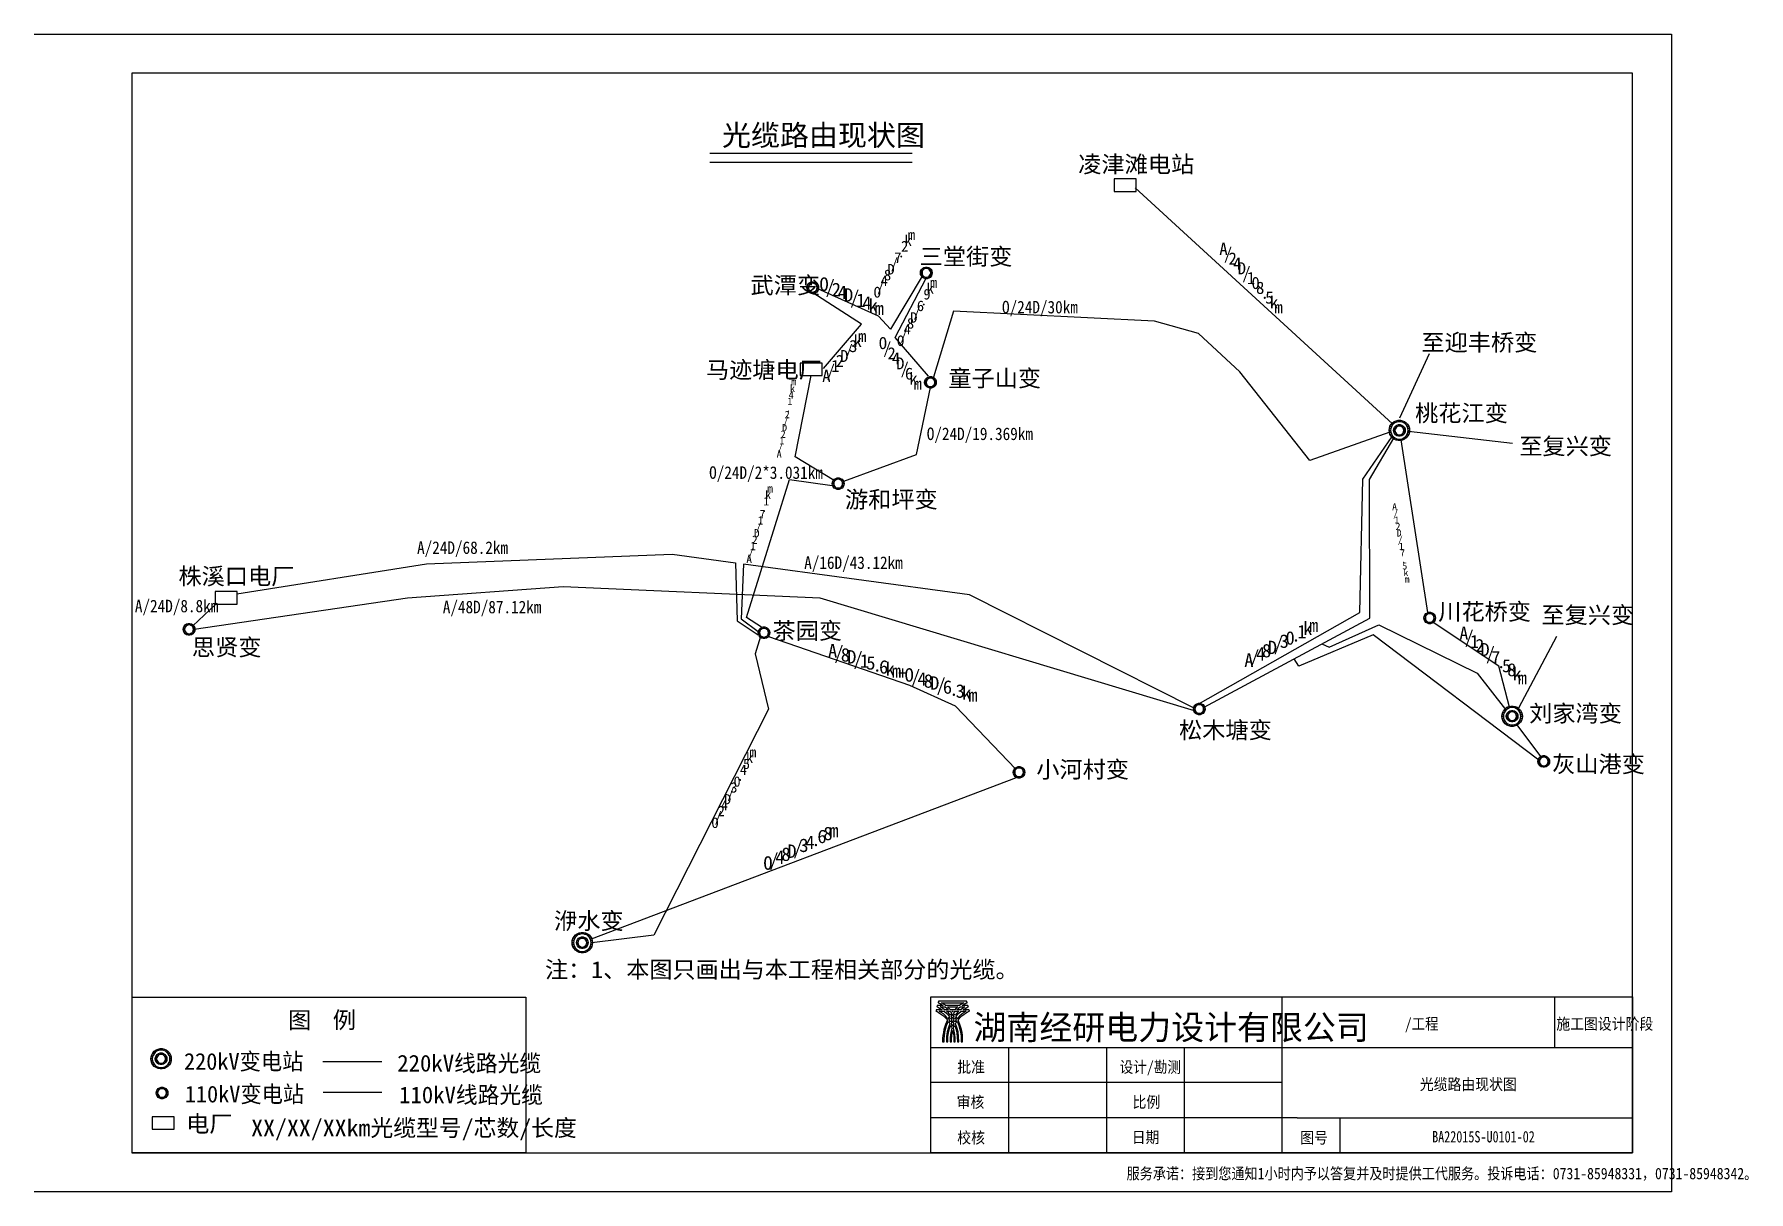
# Model space of a CAD drawing. Header units: metres. Extents: x 17 to 1264, y 17 to 859.
import ezdxf

# ---------------------------------------------------------------- set-up
doc = ezdxf.new("R2010")
doc.units = ezdxf.units.M
for name, color, linetype in [('LINES', 7, 'Continuous'), ('POLYLINES', 4, 'Continuous'), ('RECTS', 7, 'Continuous'), ('TEXTS', 3, 'Continuous')]:
    doc.layers.add(name, color=color, linetype=linetype)

msp = doc.modelspace()

# ---------------------------------------------------------------- texts
at = {"layer": 'TEXTS'}
for s, height, width, p in [('光缆路由现状图', 15.2, 1.066667, (516.95, 777.77)), ('凌津滩电站', 12.16, 1.066667, (776.01, 758.18)), ('三堂街变', 12.16, 1.066667, (660.67, 691.07)), ('武潭变', 12.16, 1.066667, (537.69, 670.19)), ('O/24D/30km', 9.12, 0.888889, (720.57, 655.79)), ('至迎丰桥变', 12.16, 1.066667, (1025.56, 628.58)), ('马迹塘电厂', 12.16, 1.066667, (505.29, 608.71)), ('童子山变', 12.16, 1.066667, (681.55, 602.51)), ('桃花江变', 12.16, 1.066667, (1020.95, 577.17)), ('O/24D/19.369km', 9.12, 0.888889, (665.85, 563.63)), ('至复兴变', 12.16, 1.066667, (1096.7, 553.12)), ('O/24D/2*3.031km', 9.12, 0.888889, (507.59, 535.41)), ('游和坪变', 12.16, 1.066667, (606.38, 514.39)), ('A/24D/68.2km', 9.12, 0.888889, (295.19, 480.83)), ('A/16D/43.12km', 9.12, 0.888889, (576.71, 469.89)), ('株溪口电厂', 12.16, 1.066667, (121.67, 458.51)), ('A/24D/8.8km', 9.12, 0.888889, (89.99, 438.35)), ('A/48D/87.12km', 9.12, 0.888889, (313.91, 437.63)), ('川花桥变', 12.16, 1.066667, (1037.8, 432.74)), ('至复兴变', 12.16, 1.066667, (1112.83, 430.29)), ('茶园变', 12.16, 1.066667, (553.67, 418.91)), ('思贤变', 12.16, 1.066667, (131.47, 406.82)), ('刘家湾变', 12.16, 1.066667, (1103.9, 358.72)), ('松木塘变', 12.16, 1.066667, (849.31, 346.63)), ('小河村变', 12.16, 1.066667, (745.48, 317.97)), ('灰山港变', 12.16, 1.066667, (1120.6, 321.86)), ('洢水变', 12.16, 1.066667, (394.84, 207.81)), ('注：1、本图只画出与本工程相关部分的光缆。', 12.16, 1.061489, (388.22, 172.39)), ('图', 12.16, 1.066667, (201.45, 135.67)), ('例', 12.16, 1.066667, (233.88, 135.67)), ('湖南经研电力设计有限公司', 17.78, 1.03637, (699.83, 127.55)), ('/工程', 8.3, 0.897436, (1013.47, 134.81)), ('施工图设计阶段', 8.3, 0.933333, (1123.63, 134.81)), ('220kV变电站', 12.16, 0.977778, (125.71, 105.57)), ('批准', 8.3, 0.933333, (688.03, 103.42)), ('设计/勘测', 8.3, 0.913043, (806.11, 103.42)), ('光缆路由现状图', 8.3, 0.933333, (1024.41, 90.89)), ('110kV变电站', 12.16, 0.977778, (126.28, 81.81)), ('审核', 8.3, 0.933333, (687.59, 77.93)), ('比例', 8.3, 0.933333, (815.47, 77.93)), ('电厂', 12.16, 1.066667, (127.29, 60.21)), ('XX/XX/XXkm光缆型号/芯数/长度', 12.16, 1.049097, (174.52, 57.19)), ('校核', 8.3, 0.933333, (688.03, 52.01)), ('日期', 8.3, 0.933333, (814.89, 52.3)), ('图号', 8.3, 0.933333, (937.43, 52.01)), ('BA22015S-U0101-02', 8.3, 0.777778, (1033.34, 52.73)), ('服务承诺：接到您通知1小时内予以答复并及时提供工代服务。投诉电话：0731-85948331，0731-85948342。', 8.3, 0.883134, (811.15, 25.94))]:
    msp.add_text(s, height=height, dxfattribs=dict(at, width=width)).set_placement(p)
for s, height, p in [('k', 7.8, (649.6, 704.9)), ('m', 7.8, (652.09, 709.08)), ('7', 7.8, (642.14, 692.36)), ('2', 7.8, (647.12, 700.72)), ('A', 8.91, (878.59, 698.29)), ('/', 8.91, (881.92, 694.75)), ('2', 8.91, (885.26, 691.21)), ('8', 7.8, (634.67, 679.82)), ('D', 7.8, (637.16, 684)), ('/', 7.8, (639.65, 688.18)), ('.', 7.8, (644.63, 696.54)), ('4', 8.91, (888.6, 687.67)), ('D', 8.91, (891.93, 684.13)), ('/', 8.91, (895.27, 680.59)), ('1', 8.91, (898.6, 677.05)), ('O', 9.82, (587.83, 672.12)), ('/', 9.82, (592.29, 670.17)), ('2', 9.82, (596.74, 668.22)), ('4', 9.82, (601.2, 666.26)), ('D', 9.82, (605.66, 664.31)), ('O', 7.8, (627.21, 667.28)), ('/', 7.8, (629.7, 671.46)), ('4', 7.8, (632.19, 675.64)), ('9', 7.67, (663.43, 665.89)), ('k', 7.67, (665.82, 670.12)), ('m', 7.67, (668.22, 674.36)), ('0', 8.91, (901.94, 673.51)), ('8', 8.91, (905.28, 669.97)), ('/', 9.82, (610.11, 662.36)), ('1', 9.82, (614.57, 660.41)), ('4', 9.82, (619.02, 658.45)), ('k', 9.82, (623.48, 656.5)), ('m', 9.82, (627.93, 654.55)), ('/', 7.67, (656.23, 653.2)), ('6', 7.67, (658.63, 657.43)), ('.', 7.67, (661.03, 661.66)), ('.', 8.91, (908.61, 666.43)), ('5', 8.91, (911.95, 662.89)), ('k', 8.91, (915.29, 659.35)), ('m', 8.91, (918.62, 655.81)), ('8', 7.67, (651.43, 644.73)), ('D', 7.67, (653.83, 648.96)), ('3', 8.82, (609.39, 627.62)), ('k', 8.82, (612.65, 631.24)), ('m', 8.82, (615.91, 634.85)), ('O', 8.71, (631, 629.8)), ('O', 7.67, (644.23, 632.03)), ('/', 7.67, (646.63, 636.27)), ('4', 7.67, (649.03, 640.5)), ('2', 8.82, (599.62, 616.79)), ('D', 8.82, (602.88, 620.4)), ('/', 8.82, (606.14, 624.01)), ('/', 8.71, (634.16, 626.11)), ('2', 8.71, (637.33, 622.41)), ('4', 8.71, (640.5, 618.72)), ('D', 8.71, (643.67, 615.03)), ('A', 8.82, (589.84, 605.96)), ('/', 8.82, (593.1, 609.57)), ('1', 8.82, (596.36, 613.18)), ('/', 8.71, (646.83, 611.34)), ('6', 8.71, (650, 607.64)), ('k', 8.71, (653.17, 603.95)), ('4', 5.39, (565.4, 593.8)), ('k', 5.39, (566.36, 598.57)), ('m', 5.39, (567.33, 603.33)), ('m', 8.71, (656.33, 600.26)), ('1', 5.39, (564.43, 589.03)), ('D', 5.39, (560.56, 569.96)), ('/', 5.39, (561.52, 574.73)), ('2', 5.39, (562.49, 579.5)), ('.', 5.39, (563.46, 584.26)), ('/', 5.39, (557.65, 555.66)), ('1', 5.39, (558.62, 560.43)), ('2', 5.39, (559.59, 565.19)), ('A', 5.39, (556.68, 550.89)), ('k', 6.09, (548.41, 520.78)), ('m', 6.09, (549.8, 525.44)), ('7', 6.09, (544.27, 506.79)), ('.', 6.09, (545.65, 511.45)), ('1', 6.09, (547.03, 516.11)), ('A', 5.14, (1004.29, 512.59)), ('/', 5.14, (1005.11, 507.8)), ('D', 6.09, (540.12, 492.79)), ('/', 6.09, (541.5, 497.46)), ('1', 6.09, (542.88, 502.12)), ('1', 5.14, (1005.94, 503.01)), ('2', 5.14, (1006.77, 498.21)), ('1', 6.09, (537.35, 483.46)), ('2', 6.09, (538.73, 488.13)), ('D', 5.14, (1007.59, 493.42)), ('/', 5.14, (1008.42, 488.62)), ('1', 5.14, (1009.24, 483.83)), ('A', 6.09, (534.59, 474.14)), ('/', 6.09, (535.97, 478.8)), ('7', 5.14, (1010.07, 479.04)), ('5', 5.14, (1011.72, 469.45)), ('.', 5.14, (1010.9, 474.24)), ('k', 5.14, (1012.55, 464.65)), ('m', 5.14, (1013.37, 459.86)), ('0', 9.76, (926.76, 414.8)), ('1', 9.76, (935.33, 419.41)), ('k', 9.76, (939.61, 421.72)), ('m', 9.76, (943.9, 424.02)), ('A', 9.47, (1053.18, 418.33)), ('/', 9.47, (1057.05, 415.38)), ('A', 9.8, (594.05, 405.43)), ('/', 9.8, (598.69, 403.97)), ('8', 9.8, (603.33, 402.5)), ('/', 9.76, (901.06, 400.97)), ('4', 9.76, (905.34, 403.28)), ('8', 9.76, (909.62, 405.58)), ('D', 9.76, (913.91, 407.89)), ('/', 9.76, (918.19, 410.19)), ('3', 9.76, (922.48, 412.5)), ('.', 9.76, (931.04, 417.11)), ('1', 9.47, (1060.92, 412.44)), ('2', 9.47, (1064.8, 409.49)), ('D', 9.47, (1068.67, 406.55)), ('/', 9.47, (1072.54, 403.6)), ('D', 9.8, (607.97, 401.04)), ('/', 9.8, (612.61, 399.58)), ('1', 9.8, (617.25, 398.11)), ('5', 9.8, (621.89, 396.65)), ('6', 9.8, (631.17, 393.72)), ('k', 9.8, (635.81, 392.26)), ('A', 9.76, (896.77, 398.67)), ('7', 9.47, (1076.41, 400.66)), ('.', 9.47, (1080.28, 397.71)), ('5', 9.47, (1084.16, 394.77)), ('8', 9.47, (1088.03, 391.82)), ('.', 9.8, (626.53, 395.19)), ('m', 9.8, (640.45, 390.8)), ('+', 9.8, (645.09, 389.34)), ('O', 9.8, (649.73, 387.87)), ('/', 9.8, (654.37, 386.41)), ('4', 9.8, (659.01, 384.95)), ('8', 9.8, (663.65, 383.48)), ('D', 9.8, (668.29, 382.02)), ('/', 9.8, (672.93, 380.56)), ('6', 9.8, (677.57, 379.09)), ('k', 9.47, (1091.9, 388.88)), ('m', 9.47, (1095.77, 385.93)), ('.', 9.8, (682.21, 377.63)), ('3', 9.8, (686.85, 376.17)), ('k', 9.8, (691.49, 374.7)), ('m', 9.8, (696.13, 373.24)), ('m', 7.51, (536.78, 332.95)), ('4', 7.51, (529.91, 320.07)), ('5', 7.51, (532.2, 324.36)), ('k', 7.51, (534.49, 328.66)), ('3', 7.51, (523.05, 307.19)), ('0', 7.51, (525.34, 311.49)), ('.', 7.51, (527.62, 315.78)), ('4', 7.51, (516.18, 294.31)), ('D', 7.51, (518.47, 298.61)), ('/', 7.51, (520.76, 302.9)), ('O', 7.51, (509.32, 281.43)), ('/', 7.51, (511.61, 285.73)), ('2', 7.51, (513.89, 290.02)), ('4', 9.79, (577.57, 266.12)), ('6', 9.79, (586.29, 270.43)), ('8', 9.79, (590.65, 272.58)), ('m', 9.79, (595.01, 274.73)), ('/', 9.79, (551.39, 253.19)), ('4', 9.79, (555.76, 255.35)), ('8', 9.79, (560.12, 257.5)), ('D', 9.79, (564.48, 259.66)), ('/', 9.79, (568.84, 261.81)), ('3', 9.79, (573.2, 263.96)), ('.', 9.79, (581.93, 268.27)), ('O', 9.79, (547.03, 251.04)), ('220kV线路光缆', 12.16, (280.79, 104.27)), ('110kV线路光缆', 12.16, (282.09, 81.23))]:
    msp.add_text(s, height=height, dxfattribs=at).set_placement(p)

# ---------------------------------------------------------------- linework, layer by layer
at = {"layer": 'LINES'}
for p, q in [((87.76, 830.45), (87.76, 45.22)), ((1179.14, 830.45), (87.76, 830.45)), ((1179.14, 45.22), (1179.14, 830.45)), ((508.03, 772.27), (655.34, 772.27)), ((508.03, 765.79), (655.34, 765.79)), ((818.2, 753.62), (802.22, 753.62)), ((802.22, 753.62), (802.22, 744.55)), ((818.2, 744.55), (818.2, 753.62)), ((802.22, 744.55), (818.2, 744.55)), ((817.41, 747.22), (1004.47, 575.42)), ((630.64, 653.83), (586.58, 673.63)), ((662.61, 682.92), (639.57, 644.4)), ((642.88, 638.28), (665.49, 681.48)), ((618.47, 647.93), (582.98, 670.82)), ((639.57, 644.4), (630.64, 653.83)), ((685.29, 657.5), (670.67, 609.34)), ((831.52, 650.16), (685.29, 657.5)), ((863.35, 641.16), (831.52, 650.16)), ((590.83, 615.74), (618.47, 647.93)), ((667.15, 610.13), (642.88, 638.28)), ((893.51, 613.15), (863.35, 641.16)), ((1031.11, 626.4), (1009.51, 579.46)), ((589.67, 619.63), (573.69, 619.63)), ((573.69, 619.63), (573.69, 610.56)), ((589.67, 610.56), (589.67, 619.63)), ((944.35, 548.71), (893.51, 613.15)), ((570.16, 551.45), (581.68, 610.63)), ((573.69, 610.56), (589.67, 610.56)), ((658.29, 553.18), (668.59, 601.85)), ((1002.67, 569.38), (944.35, 548.71)), ((982.94, 535.1), (1004.32, 566.14)), ((987.69, 535.03), (1005.47, 565.13)), ((1030.17, 438.12), (1010.73, 563.9)), ((1091.8, 561.17), (1016.2, 569.95)), ((598.53, 534.17), (570.16, 551.45)), ((605.51, 533.81), (658.29, 553.18)), ((534.74, 434.45), (565.91, 534.96)), ((565.91, 534.96), (596.95, 530.64)), ((980.78, 438.12), (982.94, 535.1)), ((987.98, 434.16), (987.69, 535.03)), ((302.03, 473.62), (480.74, 480.53)), ((480.74, 480.53), (526.82, 474.41)), ((526.82, 474.41), (528.04, 432.07)), ((164.23, 451.87), (302.03, 473.62)), ((532.58, 473.26), (530.78, 433.66)), ((696.95, 450.94), (532.58, 473.26)), ((164.3, 453.46), (148.39, 453.46)), ((148.39, 453.46), (148.39, 444.38)), ((164.3, 444.38), (164.3, 453.46)), ((401.32, 456.77), (288.28, 448.7)), ((588.31, 448.56), (401.32, 456.77)), ((860.32, 368.57), (696.95, 450.94)), ((132.04, 428.54), (148.6, 444.02)), ((288.28, 448.7), (133.12, 425.95)), ((148.39, 444.38), (164.3, 444.38)), ((860.54, 366.62), (588.31, 448.56)), ((863.2, 371.59), (980.78, 438.12)), ((528.04, 432.07), (543.23, 421.85)), ((530.78, 433.66), (543.16, 424.37)), ((545.68, 427.61), (534.74, 434.45)), ((867.45, 369.43), (987.98, 434.16)), ((958.46, 413.06), (994.53, 429.12)), ((994.53, 429.12), (1066.1, 394.06)), ((1081.79, 399.17), (1033.99, 430.92)), ((544.96, 420.77), (541, 408.24)), ((653.47, 385.2), (551.08, 420.55)), ((990.5, 421.85), (936.35, 399.1)), ((953.2, 415.51), (958.46, 413.06)), ((1110.81, 330.7), (990.5, 421.85)), ((1123.77, 420.77), (1096.19, 368.64)), ((541, 408.24), (550.65, 367.92)), ((936.35, 399.1), (932.9, 404.57)), ((1089.71, 369.43), (1081.79, 399.17)), ((1066.1, 394.06), (1086.62, 367.63)), ((686.8, 370.01), (653.47, 385.2)), ((550.65, 367.92), (467.42, 203.4)), ((730.36, 324.58), (686.8, 370.01)), ((1112.68, 333.14), (1095.04, 356.83)), ((730.79, 317.88), (421.77, 200.59)), ((467.42, 203.4), (422.27, 198)), ((668.87, 158.69), (1179.07, 158.69)), ((668.87, 45.22), (668.87, 158.69)), ((924.04, 158.69), (924.04, 45.36)), ((1122.47, 121.82), (1122.47, 158.83)), ((1179.07, 158.69), (1179.07, 45.22)), ((668.87, 121.82), (1179.07, 121.82)), ((725.61, 45.36), (725.61, 121.82)), ((796.46, 121.82), (796.46, 45.36)), ((853.19, 45.36), (853.19, 121.82)), ((226.65, 111.6), (269.56, 111.6)), ((226.79, 89.28), (269.56, 89.28)), ((924.04, 96.34), (668.87, 96.34)), ((118.51, 71.42), (102.67, 71.42)), ((102.67, 71.42), (102.67, 62.35)), ((102.67, 62.35), (118.51, 62.35)), ((118.51, 62.35), (118.51, 71.42)), ((935.13, 70.7), (668.87, 70.7)), ((935.13, 70.7), (1179.07, 70.7)), ((966.52, 45.22), (966.52, 70.7)), ((87.76, 45.22), (1179.14, 45.22)), ((1179.07, 45.22), (668.87, 45.22))]:
    msp.add_line(p, q, dxfattribs=at)
at = {"layer": 'POLYLINES'}
for points in [[(662.39, 686.16), (662.39, 685.3), (661.24, 685.3), (661.39, 686.45), (662.39, 686.16)], [(662.39, 686.16), (662.39, 685.3), (661.24, 685.3), (661.39, 686.45), (662.39, 686.16)], [(662.83, 687.02), (662.39, 686.16), (661.39, 686.45), (661.96, 687.6), (662.83, 687.02)], [(662.83, 687.02), (662.39, 686.16), (661.39, 686.45), (661.96, 687.6), (662.83, 687.02)], [(663.4, 687.6), (662.83, 687.02), (661.96, 687.6), (662.68, 688.46), (663.4, 687.6)], [(663.4, 687.6), (662.83, 687.02), (661.96, 687.6), (662.68, 688.46), (663.4, 687.6)], [(664.12, 688.18), (663.4, 687.6), (662.68, 688.46), (663.69, 689.18), (664.12, 688.18)], [(664.12, 688.18), (663.4, 687.6), (662.68, 688.46), (663.69, 689.18), (664.12, 688.18)], [(665.13, 688.46), (664.12, 688.18), (663.69, 689.18), (664.84, 689.47), (665.13, 688.46)], [(665.13, 688.46), (664.12, 688.18), (663.69, 689.18), (664.84, 689.47), (665.13, 688.46)], [(665.99, 688.46), (665.13, 688.46), (664.84, 689.47), (666.14, 689.47), (665.99, 688.46)], [(665.99, 688.46), (665.13, 688.46), (664.84, 689.47), (666.14, 689.47), (665.99, 688.46)], [(666.86, 688.18), (665.99, 688.46), (666.14, 689.47), (667.29, 689.18), (666.86, 688.18)], [(666.86, 688.18), (665.99, 688.46), (666.14, 689.47), (667.29, 689.18), (666.86, 688.18)], [(667.58, 687.6), (666.86, 688.18), (667.29, 689.18), (668.3, 688.46), (667.58, 687.6)], [(667.58, 687.6), (666.86, 688.18), (667.29, 689.18), (668.3, 688.46), (667.58, 687.6)], [(668.15, 687.02), (667.58, 687.6), (668.3, 688.46), (669.16, 687.6), (668.15, 687.02)], [(668.15, 687.02), (667.58, 687.6), (668.3, 688.46), (669.16, 687.6), (668.15, 687.02)], [(668.59, 686.16), (668.15, 687.02), (669.16, 687.6), (669.59, 686.45), (668.59, 686.16)], [(668.59, 686.16), (668.15, 687.02), (669.16, 687.6), (669.59, 686.45), (668.59, 686.16)], [(668.73, 685.3), (668.59, 686.16), (669.59, 686.45), (669.74, 685.3), (668.73, 685.3)], [(668.73, 685.3), (668.59, 686.16), (669.59, 686.45), (669.74, 685.3), (668.73, 685.3)], [(579.88, 675.36), (579.74, 674.5), (578.73, 674.5), (578.87, 675.65), (579.88, 675.36)], [(579.88, 675.36), (579.74, 674.5), (578.73, 674.5), (578.87, 675.65), (579.88, 675.36)], [(579.74, 674.5), (579.88, 673.63), (578.87, 673.34), (578.73, 674.5), (579.74, 674.5)], [(579.74, 674.5), (579.88, 673.63), (578.87, 673.34), (578.73, 674.5), (579.74, 674.5)], [(580.31, 676.22), (579.88, 675.36), (578.87, 675.65), (579.31, 676.8), (580.31, 676.22)], [(580.31, 676.22), (579.88, 675.36), (578.87, 675.65), (579.31, 676.8), (580.31, 676.22)], [(579.88, 673.63), (580.31, 672.77), (579.31, 672.19), (578.87, 673.34), (579.88, 673.63)], [(579.88, 673.63), (580.31, 672.77), (579.31, 672.19), (578.87, 673.34), (579.88, 673.63)], [(580.89, 676.94), (580.31, 676.22), (579.31, 676.8), (580.17, 677.66), (580.89, 676.94)], [(580.89, 676.94), (580.31, 676.22), (579.31, 676.8), (580.17, 677.66), (580.89, 676.94)], [(581.61, 677.38), (580.89, 676.94), (580.17, 677.66), (581.18, 678.38), (581.61, 677.38)], [(581.61, 677.38), (580.89, 676.94), (580.17, 677.66), (581.18, 678.38), (581.61, 677.38)], [(582.47, 677.66), (581.61, 677.38), (581.18, 678.38), (582.33, 678.67), (582.47, 677.66)], [(582.47, 677.66), (581.61, 677.38), (581.18, 678.38), (582.33, 678.67), (582.47, 677.66)], [(583.34, 677.66), (582.47, 677.66), (582.33, 678.67), (583.48, 678.67), (583.34, 677.66)], [(583.34, 677.66), (582.47, 677.66), (582.33, 678.67), (583.48, 678.67), (583.34, 677.66)], [(584.2, 677.38), (583.34, 677.66), (583.48, 678.67), (584.63, 678.38), (584.2, 677.38)], [(584.2, 677.38), (583.34, 677.66), (583.48, 678.67), (584.63, 678.38), (584.2, 677.38)], [(585.07, 676.94), (584.2, 677.38), (584.63, 678.38), (585.79, 677.66), (585.07, 676.94)], [(585.07, 676.94), (584.2, 677.38), (584.63, 678.38), (585.79, 677.66), (585.07, 676.94)], [(585.64, 676.22), (585.07, 676.94), (585.79, 677.66), (586.51, 676.8), (585.64, 676.22)], [(585.64, 676.22), (585.07, 676.94), (585.79, 677.66), (586.51, 676.8), (585.64, 676.22)], [(585.93, 675.36), (585.64, 676.22), (586.51, 676.8), (587.08, 675.65), (585.93, 675.36)], [(585.93, 675.36), (585.64, 676.22), (586.51, 676.8), (587.08, 675.65), (585.93, 675.36)], [(585.64, 672.77), (585.93, 673.63), (587.08, 673.34), (586.51, 672.19), (585.64, 672.77)], [(585.64, 672.77), (585.93, 673.63), (587.08, 673.34), (586.51, 672.19), (585.64, 672.77)], [(586.07, 674.5), (585.93, 675.36), (587.08, 675.65), (587.23, 674.5), (586.07, 674.5)], [(586.07, 674.5), (585.93, 675.36), (587.08, 675.65), (587.23, 674.5), (586.07, 674.5)], [(585.93, 673.63), (586.07, 674.5), (587.23, 674.5), (587.08, 673.34), (585.93, 673.63)], [(585.93, 673.63), (586.07, 674.5), (587.23, 674.5), (587.08, 673.34), (585.93, 673.63)], [(662.39, 685.3), (662.39, 684.29), (661.39, 684), (661.24, 685.3), (662.39, 685.3)], [(662.39, 685.3), (662.39, 684.29), (661.39, 684), (661.24, 685.3), (662.39, 685.3)], [(662.39, 684.29), (662.83, 683.57), (661.96, 682.99), (661.39, 684), (662.39, 684.29)], [(662.39, 684.29), (662.83, 683.57), (661.96, 682.99), (661.39, 684), (662.39, 684.29)], [(662.83, 683.57), (663.4, 682.85), (662.68, 681.98), (661.96, 682.99), (662.83, 683.57)], [(662.83, 683.57), (663.4, 682.85), (662.68, 681.98), (661.96, 682.99), (662.83, 683.57)], [(663.4, 682.85), (664.12, 682.42), (663.69, 681.41), (662.68, 681.98), (663.4, 682.85)], [(663.4, 682.85), (664.12, 682.42), (663.69, 681.41), (662.68, 681.98), (663.4, 682.85)], [(664.12, 682.42), (665.13, 682.13), (664.84, 680.98), (663.69, 681.41), (664.12, 682.42)], [(664.12, 682.42), (665.13, 682.13), (664.84, 680.98), (663.69, 681.41), (664.12, 682.42)], [(665.13, 682.13), (665.99, 682.13), (666.14, 680.98), (664.84, 680.98), (665.13, 682.13)], [(665.13, 682.13), (665.99, 682.13), (666.14, 680.98), (664.84, 680.98), (665.13, 682.13)], [(665.99, 682.13), (666.86, 682.42), (667.29, 681.41), (666.14, 680.98), (665.99, 682.13)], [(665.99, 682.13), (666.86, 682.42), (667.29, 681.41), (666.14, 680.98), (665.99, 682.13)], [(666.86, 682.42), (667.58, 682.85), (668.3, 681.98), (667.29, 681.41), (666.86, 682.42)], [(666.86, 682.42), (667.58, 682.85), (668.3, 681.98), (667.29, 681.41), (666.86, 682.42)], [(667.58, 682.85), (668.15, 683.57), (669.16, 682.99), (668.3, 681.98), (667.58, 682.85)], [(667.58, 682.85), (668.15, 683.57), (669.16, 682.99), (668.3, 681.98), (667.58, 682.85)], [(668.15, 683.57), (668.59, 684.29), (669.59, 684), (669.16, 682.99), (668.15, 683.57)], [(668.15, 683.57), (668.59, 684.29), (669.59, 684), (669.16, 682.99), (668.15, 683.57)], [(668.59, 684.29), (668.73, 685.3), (669.74, 685.3), (669.59, 684), (668.59, 684.29)], [(668.59, 684.29), (668.73, 685.3), (669.74, 685.3), (669.59, 684), (668.59, 684.29)], [(580.31, 672.77), (580.89, 672.05), (580.17, 671.33), (579.31, 672.19), (580.31, 672.77)], [(580.31, 672.77), (580.89, 672.05), (580.17, 671.33), (579.31, 672.19), (580.31, 672.77)], [(580.89, 672.05), (581.61, 671.62), (581.18, 670.61), (580.17, 671.33), (580.89, 672.05)], [(580.89, 672.05), (581.61, 671.62), (581.18, 670.61), (580.17, 671.33), (580.89, 672.05)], [(581.61, 671.62), (582.47, 671.33), (582.33, 670.32), (581.18, 670.61), (581.61, 671.62)], [(581.61, 671.62), (582.47, 671.33), (582.33, 670.32), (581.18, 670.61), (581.61, 671.62)], [(582.47, 671.33), (583.34, 671.33), (583.48, 670.32), (582.33, 670.32), (582.47, 671.33)], [(582.47, 671.33), (583.34, 671.33), (583.48, 670.32), (582.33, 670.32), (582.47, 671.33)], [(583.34, 671.33), (584.2, 671.62), (584.63, 670.61), (583.48, 670.32), (583.34, 671.33)], [(583.34, 671.33), (584.2, 671.62), (584.63, 670.61), (583.48, 670.32), (583.34, 671.33)], [(584.2, 671.62), (585.07, 672.05), (585.79, 671.33), (584.63, 670.61), (584.2, 671.62)], [(584.2, 671.62), (585.07, 672.05), (585.79, 671.33), (584.63, 670.61), (584.2, 671.62)], [(585.07, 672.05), (585.64, 672.77), (586.51, 672.19), (585.79, 671.33), (585.07, 672.05)], [(585.07, 672.05), (585.64, 672.77), (586.51, 672.19), (585.79, 671.33), (585.07, 672.05)], [(665.56, 606.53), (665.42, 605.52), (664.27, 605.52), (664.55, 606.82), (665.56, 606.53)], [(665.56, 606.53), (665.42, 605.52), (664.27, 605.52), (664.55, 606.82), (665.56, 606.53)], [(665.42, 605.52), (665.56, 604.66), (664.55, 604.37), (664.27, 605.52), (665.42, 605.52)], [(665.42, 605.52), (665.56, 604.66), (664.55, 604.37), (664.27, 605.52), (665.42, 605.52)], [(665.85, 607.25), (665.56, 606.53), (664.55, 606.82), (664.99, 607.82), (665.85, 607.25)], [(665.85, 607.25), (665.56, 606.53), (664.55, 606.82), (664.99, 607.82), (665.85, 607.25)], [(665.56, 604.66), (665.85, 603.79), (664.99, 603.36), (664.55, 604.37), (665.56, 604.66)], [(665.56, 604.66), (665.85, 603.79), (664.99, 603.36), (664.55, 604.37), (665.56, 604.66)], [(666.43, 607.97), (665.85, 607.25), (664.99, 607.82), (665.85, 608.83), (666.43, 607.97)], [(666.43, 607.97), (665.85, 607.25), (664.99, 607.82), (665.85, 608.83), (666.43, 607.97)], [(665.85, 603.79), (666.43, 603.22), (665.85, 602.35), (664.99, 603.36), (665.85, 603.79)], [(665.85, 603.79), (666.43, 603.22), (665.85, 602.35), (664.99, 603.36), (665.85, 603.79)], [(667.29, 608.54), (666.43, 607.97), (665.85, 608.83), (666.86, 609.41), (667.29, 608.54)], [(667.29, 608.54), (666.43, 607.97), (665.85, 608.83), (666.86, 609.41), (667.29, 608.54)], [(666.43, 603.22), (667.29, 602.64), (666.86, 601.78), (665.85, 602.35), (666.43, 603.22)], [(666.43, 603.22), (667.29, 602.64), (666.86, 601.78), (665.85, 602.35), (666.43, 603.22)], [(668.15, 608.69), (667.29, 608.54), (666.86, 609.41), (668.01, 609.84), (668.15, 608.69)], [(668.15, 608.69), (667.29, 608.54), (666.86, 609.41), (668.01, 609.84), (668.15, 608.69)], [(667.29, 602.64), (668.15, 602.5), (668.01, 601.34), (666.86, 601.78), (667.29, 602.64)], [(667.29, 602.64), (668.15, 602.5), (668.01, 601.34), (666.86, 601.78), (667.29, 602.64)], [(669.02, 608.69), (668.15, 608.69), (668.01, 609.84), (669.16, 609.84), (669.02, 608.69)], [(669.02, 608.69), (668.15, 608.69), (668.01, 609.84), (669.16, 609.84), (669.02, 608.69)], [(668.15, 602.5), (669.02, 602.5), (669.16, 601.34), (668.01, 601.34), (668.15, 602.5)], [(668.15, 602.5), (669.02, 602.5), (669.16, 601.34), (668.01, 601.34), (668.15, 602.5)], [(669.88, 608.54), (669.02, 608.69), (669.16, 609.84), (670.31, 609.41), (669.88, 608.54)], [(669.88, 608.54), (669.02, 608.69), (669.16, 609.84), (670.31, 609.41), (669.88, 608.54)], [(669.02, 602.5), (669.88, 602.64), (670.31, 601.78), (669.16, 601.34), (669.02, 602.5)], [(669.02, 602.5), (669.88, 602.64), (670.31, 601.78), (669.16, 601.34), (669.02, 602.5)], [(670.6, 607.97), (669.88, 608.54), (670.31, 609.41), (671.32, 608.83), (670.6, 607.97)], [(670.6, 607.97), (669.88, 608.54), (670.31, 609.41), (671.32, 608.83), (670.6, 607.97)], [(669.88, 602.64), (670.6, 603.22), (671.32, 602.35), (670.31, 601.78), (669.88, 602.64)], [(669.88, 602.64), (670.6, 603.22), (671.32, 602.35), (670.31, 601.78), (669.88, 602.64)], [(671.32, 607.25), (670.6, 607.97), (671.32, 608.83), (672.19, 607.82), (671.32, 607.25)], [(671.32, 607.25), (670.6, 607.97), (671.32, 608.83), (672.19, 607.82), (671.32, 607.25)], [(670.6, 603.22), (671.32, 603.79), (672.19, 603.36), (671.32, 602.35), (670.6, 603.22)], [(670.6, 603.22), (671.32, 603.79), (672.19, 603.36), (671.32, 602.35), (670.6, 603.22)], [(671.61, 606.53), (671.32, 607.25), (672.19, 607.82), (672.62, 606.82), (671.61, 606.53)], [(671.61, 606.53), (671.32, 607.25), (672.19, 607.82), (672.62, 606.82), (671.61, 606.53)], [(671.32, 603.79), (671.61, 604.66), (672.62, 604.37), (672.19, 603.36), (671.32, 603.79)], [(671.32, 603.79), (671.61, 604.66), (672.62, 604.37), (672.19, 603.36), (671.32, 603.79)], [(671.75, 605.52), (671.61, 606.53), (672.62, 606.82), (672.76, 605.52), (671.75, 605.52)], [(671.75, 605.52), (671.61, 606.53), (672.62, 606.82), (672.76, 605.52), (671.75, 605.52)], [(671.61, 604.66), (671.75, 605.52), (672.76, 605.52), (672.62, 604.37), (671.61, 604.66)], [(671.61, 604.66), (671.75, 605.52), (672.76, 605.52), (672.62, 604.37), (671.61, 604.66)], [(1003.67, 573.26), (1003.24, 571.97), (1002.23, 572.26), (1002.67, 573.7), (1003.67, 573.26)], [(1003.67, 573.26), (1003.24, 571.97), (1002.23, 572.26), (1002.67, 573.7), (1003.67, 573.26)], [(1004.39, 574.42), (1003.67, 573.26), (1002.67, 573.7), (1003.53, 575.14), (1004.39, 574.42)], [(1004.39, 574.42), (1003.67, 573.26), (1002.67, 573.7), (1003.53, 575.14), (1004.39, 574.42)], [(1005.26, 575.42), (1004.39, 574.42), (1003.53, 575.14), (1004.54, 576.29), (1005.26, 575.42)], [(1005.26, 575.42), (1004.39, 574.42), (1003.53, 575.14), (1004.54, 576.29), (1005.26, 575.42)], [(1006.27, 576.29), (1005.26, 575.42), (1004.54, 576.29), (1005.83, 577.15), (1006.27, 576.29)], [(1006.27, 576.29), (1005.26, 575.42), (1004.54, 576.29), (1005.83, 577.15), (1006.27, 576.29)], [(1007.56, 576.72), (1006.27, 576.29), (1005.83, 577.15), (1007.27, 577.73), (1007.56, 576.72)], [(1007.56, 576.72), (1006.27, 576.29), (1005.83, 577.15), (1007.27, 577.73), (1007.56, 576.72)], [(1007.42, 573.12), (1006.84, 572.4), (1005.98, 572.98), (1006.7, 573.84), (1007.42, 573.12)], [(1007.42, 573.12), (1006.84, 572.4), (1005.98, 572.98), (1006.7, 573.84), (1007.42, 573.12)], [(1008.14, 573.55), (1007.42, 573.12), (1006.7, 573.84), (1007.71, 574.56), (1008.14, 573.55)], [(1008.14, 573.55), (1007.42, 573.12), (1006.7, 573.84), (1007.71, 574.56), (1008.14, 573.55)], [(1008.86, 577.01), (1007.56, 576.72), (1007.27, 577.73), (1008.71, 578.16), (1008.86, 577.01)], [(1008.86, 577.01), (1007.56, 576.72), (1007.27, 577.73), (1008.71, 578.16), (1008.86, 577.01)], [(1009, 573.84), (1008.14, 573.55), (1007.71, 574.56), (1008.86, 574.85), (1009, 573.84)], [(1009, 573.84), (1008.14, 573.55), (1007.71, 574.56), (1008.86, 574.85), (1009, 573.84)], [(1010.15, 577.01), (1008.86, 577.01), (1008.71, 578.16), (1010.3, 578.16), (1010.15, 577.01)], [(1010.15, 577.01), (1008.86, 577.01), (1008.71, 578.16), (1010.3, 578.16), (1010.15, 577.01)], [(1010.01, 573.84), (1009, 573.84), (1008.86, 574.85), (1010.15, 574.85), (1010.01, 573.84)], [(1010.01, 573.84), (1009, 573.84), (1008.86, 574.85), (1010.15, 574.85), (1010.01, 573.84)], [(1010.87, 573.55), (1010.01, 573.84), (1010.15, 574.85), (1011.31, 574.56), (1010.87, 573.55)], [(1010.87, 573.55), (1010.01, 573.84), (1010.15, 574.85), (1011.31, 574.56), (1010.87, 573.55)], [(1011.45, 576.72), (1010.15, 577.01), (1010.3, 578.16), (1011.88, 577.73), (1011.45, 576.72)], [(1011.45, 576.72), (1010.15, 577.01), (1010.3, 578.16), (1011.88, 577.73), (1011.45, 576.72)], [(1011.59, 573.12), (1010.87, 573.55), (1011.31, 574.56), (1012.31, 573.84), (1011.59, 573.12)], [(1011.59, 573.12), (1010.87, 573.55), (1011.31, 574.56), (1012.31, 573.84), (1011.59, 573.12)], [(1012.75, 576.29), (1011.45, 576.72), (1011.88, 577.73), (1013.18, 577.15), (1012.75, 576.29)], [(1012.75, 576.29), (1011.45, 576.72), (1011.88, 577.73), (1013.18, 577.15), (1012.75, 576.29)], [(1012.17, 572.4), (1011.59, 573.12), (1012.31, 573.84), (1013.03, 572.98), (1012.17, 572.4)], [(1012.17, 572.4), (1011.59, 573.12), (1012.31, 573.84), (1013.03, 572.98), (1012.17, 572.4)], [(1013.75, 575.42), (1012.75, 576.29), (1013.18, 577.15), (1014.47, 576.29), (1013.75, 575.42)], [(1013.75, 575.42), (1012.75, 576.29), (1013.18, 577.15), (1014.47, 576.29), (1013.75, 575.42)], [(1014.62, 574.42), (1013.75, 575.42), (1014.47, 576.29), (1015.48, 575.14), (1014.62, 574.42)], [(1014.62, 574.42), (1013.75, 575.42), (1014.47, 576.29), (1015.48, 575.14), (1014.62, 574.42)], [(1015.34, 573.26), (1014.62, 574.42), (1015.48, 575.14), (1016.35, 573.7), (1015.34, 573.26)], [(1015.34, 573.26), (1014.62, 574.42), (1015.48, 575.14), (1016.35, 573.7), (1015.34, 573.26)], [(1015.77, 571.97), (1015.34, 573.26), (1016.35, 573.7), (1016.78, 572.26), (1015.77, 571.97)], [(1015.77, 571.97), (1015.34, 573.26), (1016.35, 573.7), (1016.78, 572.26), (1015.77, 571.97)], [(1003.24, 571.97), (1003.1, 570.67), (1002.09, 570.67), (1002.23, 572.26), (1003.24, 571.97)], [(1003.24, 571.97), (1003.1, 570.67), (1002.09, 570.67), (1002.23, 572.26), (1003.24, 571.97)], [(1003.1, 570.67), (1003.24, 569.38), (1002.23, 569.09), (1002.09, 570.67), (1003.1, 570.67)], [(1003.1, 570.67), (1003.24, 569.38), (1002.23, 569.09), (1002.09, 570.67), (1003.1, 570.67)], [(1003.24, 569.38), (1003.67, 568.08), (1002.67, 567.65), (1002.23, 569.09), (1003.24, 569.38)], [(1003.24, 569.38), (1003.67, 568.08), (1002.67, 567.65), (1002.23, 569.09), (1003.24, 569.38)], [(1003.67, 568.08), (1004.39, 566.93), (1003.53, 566.35), (1002.67, 567.65), (1003.67, 568.08)], [(1003.67, 568.08), (1004.39, 566.93), (1003.53, 566.35), (1002.67, 567.65), (1003.67, 568.08)], [(1004.39, 566.93), (1005.26, 565.92), (1004.54, 565.2), (1003.53, 566.35), (1004.39, 566.93)], [(1004.39, 566.93), (1005.26, 565.92), (1004.54, 565.2), (1003.53, 566.35), (1004.39, 566.93)], [(1005.26, 565.92), (1006.27, 565.2), (1005.83, 564.19), (1004.54, 565.2), (1005.26, 565.92)], [(1005.26, 565.92), (1006.27, 565.2), (1005.83, 564.19), (1004.54, 565.2), (1005.26, 565.92)], [(1006.41, 571.54), (1006.27, 570.67), (1005.26, 570.67), (1005.4, 571.82), (1006.41, 571.54)], [(1006.41, 571.54), (1006.27, 570.67), (1005.26, 570.67), (1005.4, 571.82), (1006.41, 571.54)], [(1006.27, 570.67), (1006.41, 569.81), (1005.4, 569.52), (1005.26, 570.67), (1006.27, 570.67)], [(1006.27, 570.67), (1006.41, 569.81), (1005.4, 569.52), (1005.26, 570.67), (1006.27, 570.67)], [(1006.84, 572.4), (1006.41, 571.54), (1005.4, 571.82), (1005.98, 572.98), (1006.84, 572.4)], [(1006.84, 572.4), (1006.41, 571.54), (1005.4, 571.82), (1005.98, 572.98), (1006.84, 572.4)], [(1006.41, 569.81), (1006.84, 568.94), (1005.98, 568.37), (1005.4, 569.52), (1006.41, 569.81)], [(1006.41, 569.81), (1006.84, 568.94), (1005.98, 568.37), (1005.4, 569.52), (1006.41, 569.81)], [(1006.27, 565.2), (1007.56, 564.62), (1007.27, 563.62), (1005.83, 564.19), (1006.27, 565.2)], [(1006.27, 565.2), (1007.56, 564.62), (1007.27, 563.62), (1005.83, 564.19), (1006.27, 565.2)], [(1006.84, 568.94), (1007.42, 568.22), (1006.7, 567.5), (1005.98, 568.37), (1006.84, 568.94)], [(1006.84, 568.94), (1007.42, 568.22), (1006.7, 567.5), (1005.98, 568.37), (1006.84, 568.94)], [(1007.42, 568.22), (1008.14, 567.79), (1007.71, 566.78), (1006.7, 567.5), (1007.42, 568.22)], [(1007.42, 568.22), (1008.14, 567.79), (1007.71, 566.78), (1006.7, 567.5), (1007.42, 568.22)], [(1007.56, 564.62), (1008.86, 564.34), (1008.71, 563.33), (1007.27, 563.62), (1007.56, 564.62)], [(1007.56, 564.62), (1008.86, 564.34), (1008.71, 563.33), (1007.27, 563.62), (1007.56, 564.62)], [(1008.14, 567.79), (1009, 567.5), (1008.86, 566.5), (1007.71, 566.78), (1008.14, 567.79)], [(1008.14, 567.79), (1009, 567.5), (1008.86, 566.5), (1007.71, 566.78), (1008.14, 567.79)], [(1008.86, 564.34), (1010.15, 564.34), (1010.3, 563.33), (1008.71, 563.33), (1008.86, 564.34)], [(1008.86, 564.34), (1010.15, 564.34), (1010.3, 563.33), (1008.71, 563.33), (1008.86, 564.34)], [(1009, 567.5), (1010.01, 567.5), (1010.15, 566.5), (1008.86, 566.5), (1009, 567.5)], [(1009, 567.5), (1010.01, 567.5), (1010.15, 566.5), (1008.86, 566.5), (1009, 567.5)], [(1010.01, 567.5), (1010.87, 567.79), (1011.31, 566.78), (1010.15, 566.5), (1010.01, 567.5)], [(1010.01, 567.5), (1010.87, 567.79), (1011.31, 566.78), (1010.15, 566.5), (1010.01, 567.5)], [(1010.15, 564.34), (1011.45, 564.62), (1011.88, 563.62), (1010.3, 563.33), (1010.15, 564.34)], [(1010.15, 564.34), (1011.45, 564.62), (1011.88, 563.62), (1010.3, 563.33), (1010.15, 564.34)], [(1010.87, 567.79), (1011.59, 568.22), (1012.31, 567.5), (1011.31, 566.78), (1010.87, 567.79)], [(1010.87, 567.79), (1011.59, 568.22), (1012.31, 567.5), (1011.31, 566.78), (1010.87, 567.79)], [(1011.45, 564.62), (1012.75, 565.2), (1013.18, 564.19), (1011.88, 563.62), (1011.45, 564.62)], [(1011.45, 564.62), (1012.75, 565.2), (1013.18, 564.19), (1011.88, 563.62), (1011.45, 564.62)], [(1011.59, 568.22), (1012.17, 568.94), (1013.03, 568.37), (1012.31, 567.5), (1011.59, 568.22)], [(1011.59, 568.22), (1012.17, 568.94), (1013.03, 568.37), (1012.31, 567.5), (1011.59, 568.22)], [(1012.6, 571.54), (1012.17, 572.4), (1013.03, 572.98), (1013.61, 571.82), (1012.6, 571.54)], [(1012.6, 571.54), (1012.17, 572.4), (1013.03, 572.98), (1013.61, 571.82), (1012.6, 571.54)], [(1012.17, 568.94), (1012.6, 569.81), (1013.61, 569.52), (1013.03, 568.37), (1012.17, 568.94)], [(1012.17, 568.94), (1012.6, 569.81), (1013.61, 569.52), (1013.03, 568.37), (1012.17, 568.94)], [(1012.75, 570.67), (1012.6, 571.54), (1013.61, 571.82), (1013.75, 570.67), (1012.75, 570.67)], [(1012.75, 570.67), (1012.6, 571.54), (1013.61, 571.82), (1013.75, 570.67), (1012.75, 570.67)], [(1012.6, 569.81), (1012.75, 570.67), (1013.75, 570.67), (1013.61, 569.52), (1012.6, 569.81)], [(1012.6, 569.81), (1012.75, 570.67), (1013.75, 570.67), (1013.61, 569.52), (1012.6, 569.81)], [(1012.75, 565.2), (1013.75, 565.92), (1014.47, 565.2), (1013.18, 564.19), (1012.75, 565.2)], [(1012.75, 565.2), (1013.75, 565.92), (1014.47, 565.2), (1013.18, 564.19), (1012.75, 565.2)], [(1013.75, 565.92), (1014.62, 566.93), (1015.48, 566.35), (1014.47, 565.2), (1013.75, 565.92)], [(1013.75, 565.92), (1014.62, 566.93), (1015.48, 566.35), (1014.47, 565.2), (1013.75, 565.92)], [(1014.62, 566.93), (1015.34, 568.08), (1016.35, 567.65), (1015.48, 566.35), (1014.62, 566.93)], [(1014.62, 566.93), (1015.34, 568.08), (1016.35, 567.65), (1015.48, 566.35), (1014.62, 566.93)], [(1015.34, 568.08), (1015.77, 569.38), (1016.78, 569.09), (1016.35, 567.65), (1015.34, 568.08)], [(1015.34, 568.08), (1015.77, 569.38), (1016.78, 569.09), (1016.35, 567.65), (1015.34, 568.08)], [(1015.91, 570.67), (1015.77, 571.97), (1016.78, 572.26), (1016.92, 570.67), (1015.91, 570.67)], [(1015.91, 570.67), (1015.77, 571.97), (1016.78, 572.26), (1016.92, 570.67), (1015.91, 570.67)], [(1015.77, 569.38), (1015.91, 570.67), (1016.92, 570.67), (1016.78, 569.09), (1015.77, 569.38)], [(1015.77, 569.38), (1015.91, 570.67), (1016.92, 570.67), (1016.78, 569.09), (1015.77, 569.38)], [(600.91, 535.1), (600.04, 534.82), (599.61, 535.68), (600.76, 536.11), (600.91, 535.1)], [(600.91, 535.1), (600.04, 534.82), (599.61, 535.68), (600.76, 536.11), (600.91, 535.1)], [(601.91, 535.1), (600.91, 535.1), (600.76, 536.11), (602.06, 536.11), (601.91, 535.1)], [(601.91, 535.1), (600.91, 535.1), (600.76, 536.11), (602.06, 536.11), (601.91, 535.1)], [(602.78, 534.82), (601.91, 535.1), (602.06, 536.11), (603.21, 535.68), (602.78, 534.82)], [(602.78, 534.82), (601.91, 535.1), (602.06, 536.11), (603.21, 535.68), (602.78, 534.82)], [(598.31, 532.8), (598.17, 531.94), (597.16, 531.94), (597.31, 533.09), (598.31, 532.8)], [(598.31, 532.8), (598.17, 531.94), (597.16, 531.94), (597.31, 533.09), (598.31, 532.8)], [(598.17, 531.94), (598.31, 530.93), (597.31, 530.64), (597.16, 531.94), (598.17, 531.94)], [(598.17, 531.94), (598.31, 530.93), (597.31, 530.64), (597.16, 531.94), (598.17, 531.94)], [(598.75, 533.66), (598.31, 532.8), (597.31, 533.09), (597.88, 534.24), (598.75, 533.66)], [(598.75, 533.66), (598.31, 532.8), (597.31, 533.09), (597.88, 534.24), (598.75, 533.66)], [(598.31, 530.93), (598.75, 530.21), (597.88, 529.63), (597.31, 530.64), (598.31, 530.93)], [(598.31, 530.93), (598.75, 530.21), (597.88, 529.63), (597.31, 530.64), (598.31, 530.93)], [(599.32, 534.24), (598.75, 533.66), (597.88, 534.24), (598.6, 535.1), (599.32, 534.24)], [(599.32, 534.24), (598.75, 533.66), (597.88, 534.24), (598.6, 535.1), (599.32, 534.24)], [(598.75, 530.21), (599.32, 529.49), (598.6, 528.62), (597.88, 529.63), (598.75, 530.21)], [(598.75, 530.21), (599.32, 529.49), (598.6, 528.62), (597.88, 529.63), (598.75, 530.21)], [(600.04, 534.82), (599.32, 534.24), (598.6, 535.1), (599.61, 535.68), (600.04, 534.82)], [(600.04, 534.82), (599.32, 534.24), (598.6, 535.1), (599.61, 535.68), (600.04, 534.82)], [(599.32, 529.49), (600.04, 528.91), (599.61, 528.05), (598.6, 528.62), (599.32, 529.49)], [(599.32, 529.49), (600.04, 528.91), (599.61, 528.05), (598.6, 528.62), (599.32, 529.49)], [(600.04, 528.91), (600.91, 528.77), (600.76, 527.62), (599.61, 528.05), (600.04, 528.91)], [(600.04, 528.91), (600.91, 528.77), (600.76, 527.62), (599.61, 528.05), (600.04, 528.91)], [(600.91, 528.77), (601.91, 528.77), (602.06, 527.62), (600.76, 527.62), (600.91, 528.77)], [(600.91, 528.77), (601.91, 528.77), (602.06, 527.62), (600.76, 527.62), (600.91, 528.77)], [(601.91, 528.77), (602.78, 528.91), (603.21, 528.05), (602.06, 527.62), (601.91, 528.77)], [(601.91, 528.77), (602.78, 528.91), (603.21, 528.05), (602.06, 527.62), (601.91, 528.77)], [(603.5, 534.24), (602.78, 534.82), (603.21, 535.68), (604.22, 535.1), (603.5, 534.24)], [(603.5, 534.24), (602.78, 534.82), (603.21, 535.68), (604.22, 535.1), (603.5, 534.24)], [(602.78, 528.91), (603.5, 529.49), (604.22, 528.62), (603.21, 528.05), (602.78, 528.91)], [(602.78, 528.91), (603.5, 529.49), (604.22, 528.62), (603.21, 528.05), (602.78, 528.91)], [(604.07, 533.66), (603.5, 534.24), (604.22, 535.1), (604.94, 534.24), (604.07, 533.66)], [(604.07, 533.66), (603.5, 534.24), (604.22, 535.1), (604.94, 534.24), (604.07, 533.66)], [(603.5, 529.49), (604.07, 530.21), (604.94, 529.63), (604.22, 528.62), (603.5, 529.49)], [(603.5, 529.49), (604.07, 530.21), (604.94, 529.63), (604.22, 528.62), (603.5, 529.49)], [(604.51, 532.8), (604.07, 533.66), (604.94, 534.24), (605.51, 533.09), (604.51, 532.8)], [(604.51, 532.8), (604.07, 533.66), (604.94, 534.24), (605.51, 533.09), (604.51, 532.8)], [(604.07, 530.21), (604.51, 530.93), (605.51, 530.64), (604.94, 529.63), (604.07, 530.21)], [(604.07, 530.21), (604.51, 530.93), (605.51, 530.64), (604.94, 529.63), (604.07, 530.21)], [(604.65, 531.94), (604.51, 532.8), (605.51, 533.09), (605.66, 531.94), (604.65, 531.94)], [(604.65, 531.94), (604.51, 532.8), (605.51, 533.09), (605.66, 531.94), (604.65, 531.94)], [(604.51, 530.93), (604.65, 531.94), (605.66, 531.94), (605.51, 530.64), (604.51, 530.93)], [(604.51, 530.93), (604.65, 531.94), (605.66, 531.94), (605.51, 530.64), (604.51, 530.93)], [(1028.87, 435.89), (1028.59, 435.17), (1027.58, 435.46), (1028.01, 436.46), (1028.87, 435.89)], [(1028.87, 435.89), (1028.59, 435.17), (1027.58, 435.46), (1028.01, 436.46), (1028.87, 435.89)], [(1029.45, 436.61), (1028.87, 435.89), (1028.01, 436.46), (1028.87, 437.47), (1029.45, 436.61)], [(1029.45, 436.61), (1028.87, 435.89), (1028.01, 436.46), (1028.87, 437.47), (1029.45, 436.61)], [(1030.31, 437.18), (1029.45, 436.61), (1028.87, 437.47), (1029.88, 438.05), (1030.31, 437.18)], [(1030.31, 437.18), (1029.45, 436.61), (1028.87, 437.47), (1029.88, 438.05), (1030.31, 437.18)], [(1031.18, 437.33), (1030.31, 437.18), (1029.88, 438.05), (1031.03, 438.48), (1031.18, 437.33)], [(1031.18, 437.33), (1030.31, 437.18), (1029.88, 438.05), (1031.03, 438.48), (1031.18, 437.33)], [(1032.04, 437.33), (1031.18, 437.33), (1031.03, 438.48), (1032.19, 438.48), (1032.04, 437.33)], [(1032.04, 437.33), (1031.18, 437.33), (1031.03, 438.48), (1032.19, 438.48), (1032.04, 437.33)], [(1032.91, 437.18), (1032.04, 437.33), (1032.19, 438.48), (1033.34, 438.05), (1032.91, 437.18)], [(1032.91, 437.18), (1032.04, 437.33), (1032.19, 438.48), (1033.34, 438.05), (1032.91, 437.18)], [(1033.63, 436.61), (1032.91, 437.18), (1033.34, 438.05), (1034.35, 437.47), (1033.63, 436.61)], [(1033.63, 436.61), (1032.91, 437.18), (1033.34, 438.05), (1034.35, 437.47), (1033.63, 436.61)], [(1034.35, 435.89), (1033.63, 436.61), (1034.35, 437.47), (1035.21, 436.46), (1034.35, 435.89)], [(1034.35, 435.89), (1033.63, 436.61), (1034.35, 437.47), (1035.21, 436.46), (1034.35, 435.89)], [(1034.63, 435.17), (1034.35, 435.89), (1035.21, 436.46), (1035.64, 435.46), (1034.63, 435.17)], [(1034.63, 435.17), (1034.35, 435.89), (1035.21, 436.46), (1035.64, 435.46), (1034.63, 435.17)], [(126.28, 426.82), (126.14, 425.95), (125.13, 425.95), (125.27, 427.1), (126.28, 426.82)], [(126.28, 426.82), (126.14, 425.95), (125.13, 425.95), (125.27, 427.1), (126.28, 426.82)], [(126.14, 425.95), (126.28, 425.09), (125.27, 424.8), (125.13, 425.95), (126.14, 425.95)], [(126.14, 425.95), (126.28, 425.09), (125.27, 424.8), (125.13, 425.95), (126.14, 425.95)], [(126.71, 427.68), (126.28, 426.82), (125.27, 427.1), (125.85, 428.26), (126.71, 427.68)], [(126.71, 427.68), (126.28, 426.82), (125.27, 427.1), (125.85, 428.26), (126.71, 427.68)], [(126.28, 425.09), (126.71, 424.22), (125.85, 423.65), (125.27, 424.8), (126.28, 425.09)], [(126.28, 425.09), (126.71, 424.22), (125.85, 423.65), (125.27, 424.8), (126.28, 425.09)], [(127.29, 428.4), (126.71, 427.68), (125.85, 428.26), (126.57, 429.12), (127.29, 428.4)], [(127.29, 428.4), (126.71, 427.68), (125.85, 428.26), (126.57, 429.12), (127.29, 428.4)], [(126.71, 424.22), (127.29, 423.5), (126.57, 422.78), (125.85, 423.65), (126.71, 424.22)], [(126.71, 424.22), (127.29, 423.5), (126.57, 422.78), (125.85, 423.65), (126.71, 424.22)], [(128.01, 428.83), (127.29, 428.4), (126.57, 429.12), (127.58, 429.84), (128.01, 428.83)], [(128.01, 428.83), (127.29, 428.4), (126.57, 429.12), (127.58, 429.84), (128.01, 428.83)], [(128.87, 429.12), (128.01, 428.83), (127.58, 429.84), (128.73, 430.13), (128.87, 429.12)], [(128.87, 429.12), (128.01, 428.83), (127.58, 429.84), (128.73, 430.13), (128.87, 429.12)], [(129.88, 429.12), (128.87, 429.12), (128.73, 430.13), (130.03, 430.13), (129.88, 429.12)], [(129.88, 429.12), (128.87, 429.12), (128.73, 430.13), (130.03, 430.13), (129.88, 429.12)], [(130.75, 428.83), (129.88, 429.12), (130.03, 430.13), (131.18, 429.84), (130.75, 428.83)], [(130.75, 428.83), (129.88, 429.12), (130.03, 430.13), (131.18, 429.84), (130.75, 428.83)], [(131.47, 428.4), (130.75, 428.83), (131.18, 429.84), (132.19, 429.12), (131.47, 428.4)], [(131.47, 428.4), (130.75, 428.83), (131.18, 429.84), (132.19, 429.12), (131.47, 428.4)], [(132.04, 427.68), (131.47, 428.4), (132.19, 429.12), (132.91, 428.26), (132.04, 427.68)], [(132.04, 427.68), (131.47, 428.4), (132.19, 429.12), (132.91, 428.26), (132.04, 427.68)], [(131.47, 423.5), (132.04, 424.22), (132.91, 423.65), (132.19, 422.78), (131.47, 423.5)], [(131.47, 423.5), (132.04, 424.22), (132.91, 423.65), (132.19, 422.78), (131.47, 423.5)], [(132.47, 426.82), (132.04, 427.68), (132.91, 428.26), (133.48, 427.1), (132.47, 426.82)], [(132.47, 426.82), (132.04, 427.68), (132.91, 428.26), (133.48, 427.1), (132.47, 426.82)], [(132.04, 424.22), (132.47, 425.09), (133.48, 424.8), (132.91, 423.65), (132.04, 424.22)], [(132.04, 424.22), (132.47, 425.09), (133.48, 424.8), (132.91, 423.65), (132.04, 424.22)], [(132.62, 425.95), (132.47, 426.82), (133.48, 427.1), (133.63, 425.95), (132.62, 425.95)], [(132.62, 425.95), (132.47, 426.82), (133.48, 427.1), (133.63, 425.95), (132.62, 425.95)], [(132.47, 425.09), (132.62, 425.95), (133.63, 425.95), (133.48, 424.8), (132.47, 425.09)], [(132.47, 425.09), (132.62, 425.95), (133.63, 425.95), (133.48, 424.8), (132.47, 425.09)], [(544.46, 424.37), (544.31, 423.5), (543.31, 423.5), (543.45, 424.66), (544.46, 424.37)], [(544.46, 424.37), (544.31, 423.5), (543.31, 423.5), (543.45, 424.66), (544.46, 424.37)], [(544.75, 425.23), (544.46, 424.37), (543.45, 424.66), (543.88, 425.81), (544.75, 425.23)], [(544.75, 425.23), (544.46, 424.37), (543.45, 424.66), (543.88, 425.81), (544.75, 425.23)], [(545.47, 425.95), (544.75, 425.23), (543.88, 425.81), (544.75, 426.67), (545.47, 425.95)], [(545.47, 425.95), (544.75, 425.23), (543.88, 425.81), (544.75, 426.67), (545.47, 425.95)], [(546.19, 426.38), (545.47, 425.95), (544.75, 426.67), (545.75, 427.39), (546.19, 426.38)], [(546.19, 426.38), (545.47, 425.95), (544.75, 426.67), (545.75, 427.39), (546.19, 426.38)], [(547.05, 426.67), (546.19, 426.38), (545.75, 427.39), (546.91, 427.68), (547.05, 426.67)], [(547.05, 426.67), (546.19, 426.38), (545.75, 427.39), (546.91, 427.68), (547.05, 426.67)], [(547.91, 426.67), (547.05, 426.67), (546.91, 427.68), (548.06, 427.68), (547.91, 426.67)], [(547.91, 426.67), (547.05, 426.67), (546.91, 427.68), (548.06, 427.68), (547.91, 426.67)], [(548.78, 426.38), (547.91, 426.67), (548.06, 427.68), (549.21, 427.39), (548.78, 426.38)], [(548.78, 426.38), (547.91, 426.67), (548.06, 427.68), (549.21, 427.39), (548.78, 426.38)], [(549.64, 425.95), (548.78, 426.38), (549.21, 427.39), (550.22, 426.67), (549.64, 425.95)], [(549.64, 425.95), (548.78, 426.38), (549.21, 427.39), (550.22, 426.67), (549.64, 425.95)], [(550.22, 425.23), (549.64, 425.95), (550.22, 426.67), (551.08, 425.81), (550.22, 425.23)], [(550.22, 425.23), (549.64, 425.95), (550.22, 426.67), (551.08, 425.81), (550.22, 425.23)], [(550.51, 424.37), (550.22, 425.23), (551.08, 425.81), (551.51, 424.66), (550.51, 424.37)], [(550.51, 424.37), (550.22, 425.23), (551.08, 425.81), (551.51, 424.66), (550.51, 424.37)], [(550.65, 423.5), (550.51, 424.37), (551.51, 424.66), (551.8, 423.5), (550.65, 423.5)], [(550.65, 423.5), (550.51, 424.37), (551.51, 424.66), (551.8, 423.5), (550.65, 423.5)], [(1028.59, 435.17), (1028.44, 434.16), (1027.29, 434.16), (1027.58, 435.46), (1028.59, 435.17)], [(1028.59, 435.17), (1028.44, 434.16), (1027.29, 434.16), (1027.58, 435.46), (1028.59, 435.17)], [(1028.44, 434.16), (1028.59, 433.3), (1027.58, 433.01), (1027.29, 434.16), (1028.44, 434.16)], [(1028.44, 434.16), (1028.59, 433.3), (1027.58, 433.01), (1027.29, 434.16), (1028.44, 434.16)], [(1028.59, 433.3), (1028.87, 432.58), (1028.01, 432), (1027.58, 433.01), (1028.59, 433.3)], [(1028.59, 433.3), (1028.87, 432.58), (1028.01, 432), (1027.58, 433.01), (1028.59, 433.3)], [(1028.87, 432.58), (1029.45, 431.86), (1028.87, 430.99), (1028.01, 432), (1028.87, 432.58)], [(1028.87, 432.58), (1029.45, 431.86), (1028.87, 430.99), (1028.01, 432), (1028.87, 432.58)], [(1029.45, 431.86), (1030.31, 431.28), (1029.88, 430.42), (1028.87, 430.99), (1029.45, 431.86)], [(1029.45, 431.86), (1030.31, 431.28), (1029.88, 430.42), (1028.87, 430.99), (1029.45, 431.86)], [(1030.31, 431.28), (1031.18, 431.14), (1031.03, 429.98), (1029.88, 430.42), (1030.31, 431.28)], [(1030.31, 431.28), (1031.18, 431.14), (1031.03, 429.98), (1029.88, 430.42), (1030.31, 431.28)], [(1031.18, 431.14), (1032.04, 431.14), (1032.19, 429.98), (1031.03, 429.98), (1031.18, 431.14)], [(1031.18, 431.14), (1032.04, 431.14), (1032.19, 429.98), (1031.03, 429.98), (1031.18, 431.14)], [(1032.04, 431.14), (1032.91, 431.28), (1033.34, 430.42), (1032.19, 429.98), (1032.04, 431.14)], [(1032.04, 431.14), (1032.91, 431.28), (1033.34, 430.42), (1032.19, 429.98), (1032.04, 431.14)], [(1032.91, 431.28), (1033.63, 431.86), (1034.35, 430.99), (1033.34, 430.42), (1032.91, 431.28)], [(1032.91, 431.28), (1033.63, 431.86), (1034.35, 430.99), (1033.34, 430.42), (1032.91, 431.28)], [(1033.63, 431.86), (1034.35, 432.58), (1035.21, 432), (1034.35, 430.99), (1033.63, 431.86)], [(1033.63, 431.86), (1034.35, 432.58), (1035.21, 432), (1034.35, 430.99), (1033.63, 431.86)], [(1034.35, 432.58), (1034.63, 433.3), (1035.64, 433.01), (1035.21, 432), (1034.35, 432.58)], [(1034.35, 432.58), (1034.63, 433.3), (1035.64, 433.01), (1035.21, 432), (1034.35, 432.58)], [(1034.78, 434.16), (1034.63, 435.17), (1035.64, 435.46), (1035.79, 434.16), (1034.78, 434.16)], [(1034.78, 434.16), (1034.63, 435.17), (1035.64, 435.46), (1035.79, 434.16), (1034.78, 434.16)], [(1034.63, 433.3), (1034.78, 434.16), (1035.79, 434.16), (1035.64, 433.01), (1034.63, 433.3)], [(1034.63, 433.3), (1034.78, 434.16), (1035.79, 434.16), (1035.64, 433.01), (1034.63, 433.3)], [(127.29, 423.5), (128.01, 423.07), (127.58, 422.06), (126.57, 422.78), (127.29, 423.5)], [(127.29, 423.5), (128.01, 423.07), (127.58, 422.06), (126.57, 422.78), (127.29, 423.5)], [(128.01, 423.07), (128.87, 422.78), (128.73, 421.78), (127.58, 422.06), (128.01, 423.07)], [(128.01, 423.07), (128.87, 422.78), (128.73, 421.78), (127.58, 422.06), (128.01, 423.07)], [(128.87, 422.78), (129.88, 422.78), (130.03, 421.78), (128.73, 421.78), (128.87, 422.78)], [(128.87, 422.78), (129.88, 422.78), (130.03, 421.78), (128.73, 421.78), (128.87, 422.78)], [(129.88, 422.78), (130.75, 423.07), (131.18, 422.06), (130.03, 421.78), (129.88, 422.78)], [(129.88, 422.78), (130.75, 423.07), (131.18, 422.06), (130.03, 421.78), (129.88, 422.78)], [(130.75, 423.07), (131.47, 423.5), (132.19, 422.78), (131.18, 422.06), (130.75, 423.07)], [(130.75, 423.07), (131.47, 423.5), (132.19, 422.78), (131.18, 422.06), (130.75, 423.07)], [(544.31, 423.5), (544.46, 422.64), (543.45, 422.35), (543.31, 423.5), (544.31, 423.5)], [(544.31, 423.5), (544.46, 422.64), (543.45, 422.35), (543.31, 423.5), (544.31, 423.5)], [(544.46, 422.64), (544.75, 421.78), (543.88, 421.2), (543.45, 422.35), (544.46, 422.64)], [(544.46, 422.64), (544.75, 421.78), (543.88, 421.2), (543.45, 422.35), (544.46, 422.64)], [(544.75, 421.78), (545.47, 421.06), (544.75, 420.34), (543.88, 421.2), (544.75, 421.78)], [(544.75, 421.78), (545.47, 421.06), (544.75, 420.34), (543.88, 421.2), (544.75, 421.78)], [(545.47, 421.06), (546.19, 420.62), (545.75, 419.62), (544.75, 420.34), (545.47, 421.06)], [(545.47, 421.06), (546.19, 420.62), (545.75, 419.62), (544.75, 420.34), (545.47, 421.06)], [(546.19, 420.62), (547.05, 420.34), (546.91, 419.33), (545.75, 419.62), (546.19, 420.62)], [(546.19, 420.62), (547.05, 420.34), (546.91, 419.33), (545.75, 419.62), (546.19, 420.62)], [(547.05, 420.34), (547.91, 420.34), (548.06, 419.33), (546.91, 419.33), (547.05, 420.34)], [(547.05, 420.34), (547.91, 420.34), (548.06, 419.33), (546.91, 419.33), (547.05, 420.34)], [(547.91, 420.34), (548.78, 420.62), (549.21, 419.62), (548.06, 419.33), (547.91, 420.34)], [(547.91, 420.34), (548.78, 420.62), (549.21, 419.62), (548.06, 419.33), (547.91, 420.34)], [(548.78, 420.62), (549.64, 421.06), (550.22, 420.34), (549.21, 419.62), (548.78, 420.62)], [(548.78, 420.62), (549.64, 421.06), (550.22, 420.34), (549.21, 419.62), (548.78, 420.62)], [(549.64, 421.06), (550.22, 421.78), (551.08, 421.2), (550.22, 420.34), (549.64, 421.06)], [(549.64, 421.06), (550.22, 421.78), (551.08, 421.2), (550.22, 420.34), (549.64, 421.06)], [(550.22, 421.78), (550.51, 422.64), (551.51, 422.35), (551.08, 421.2), (550.22, 421.78)], [(550.22, 421.78), (550.51, 422.64), (551.51, 422.35), (551.08, 421.2), (550.22, 421.78)], [(550.51, 422.64), (550.65, 423.5), (551.8, 423.5), (551.51, 422.35), (550.51, 422.64)], [(550.51, 422.64), (550.65, 423.5), (551.8, 423.5), (551.51, 422.35), (550.51, 422.64)], [(860.97, 368.93), (860.83, 367.92), (859.82, 367.92), (859.96, 369.22), (860.97, 368.93)], [(860.97, 368.93), (860.83, 367.92), (859.82, 367.92), (859.96, 369.22), (860.97, 368.93)], [(860.83, 367.92), (860.97, 367.06), (859.96, 366.77), (859.82, 367.92), (860.83, 367.92)], [(860.83, 367.92), (860.97, 367.06), (859.96, 366.77), (859.82, 367.92), (860.83, 367.92)], [(861.26, 369.65), (860.97, 368.93), (859.96, 369.22), (860.39, 370.22), (861.26, 369.65)], [(861.26, 369.65), (860.97, 368.93), (859.96, 369.22), (860.39, 370.22), (861.26, 369.65)], [(860.97, 367.06), (861.26, 366.34), (860.39, 365.76), (859.96, 366.77), (860.97, 367.06)], [(860.97, 367.06), (861.26, 366.34), (860.39, 365.76), (859.96, 366.77), (860.97, 367.06)], [(861.98, 370.37), (861.26, 369.65), (860.39, 370.22), (861.26, 371.23), (861.98, 370.37)], [(861.98, 370.37), (861.26, 369.65), (860.39, 370.22), (861.26, 371.23), (861.98, 370.37)], [(861.26, 366.34), (861.98, 365.62), (861.26, 364.75), (860.39, 365.76), (861.26, 366.34)], [(861.26, 366.34), (861.98, 365.62), (861.26, 364.75), (860.39, 365.76), (861.26, 366.34)], [(862.7, 370.94), (861.98, 370.37), (861.26, 371.23), (862.27, 371.81), (862.7, 370.94)], [(862.7, 370.94), (861.98, 370.37), (861.26, 371.23), (862.27, 371.81), (862.7, 370.94)], [(861.98, 365.62), (862.7, 365.04), (862.27, 364.18), (861.26, 364.75), (861.98, 365.62)], [(861.98, 365.62), (862.7, 365.04), (862.27, 364.18), (861.26, 364.75), (861.98, 365.62)], [(863.56, 371.09), (862.7, 370.94), (862.27, 371.81), (863.42, 372.24), (863.56, 371.09)], [(863.56, 371.09), (862.7, 370.94), (862.27, 371.81), (863.42, 372.24), (863.56, 371.09)], [(862.7, 365.04), (863.56, 364.9), (863.42, 363.74), (862.27, 364.18), (862.7, 365.04)], [(862.7, 365.04), (863.56, 364.9), (863.42, 363.74), (862.27, 364.18), (862.7, 365.04)], [(864.43, 371.09), (863.56, 371.09), (863.42, 372.24), (864.57, 372.24), (864.43, 371.09)], [(864.43, 371.09), (863.56, 371.09), (863.42, 372.24), (864.57, 372.24), (864.43, 371.09)], [(863.56, 364.9), (864.43, 364.9), (864.57, 363.74), (863.42, 363.74), (863.56, 364.9)], [(863.56, 364.9), (864.43, 364.9), (864.57, 363.74), (863.42, 363.74), (863.56, 364.9)], [(865.29, 370.94), (864.43, 371.09), (864.57, 372.24), (865.72, 371.81), (865.29, 370.94)], [(865.29, 370.94), (864.43, 371.09), (864.57, 372.24), (865.72, 371.81), (865.29, 370.94)], [(864.43, 364.9), (865.29, 365.04), (865.72, 364.18), (864.57, 363.74), (864.43, 364.9)], [(864.43, 364.9), (865.29, 365.04), (865.72, 364.18), (864.57, 363.74), (864.43, 364.9)], [(866.15, 370.37), (865.29, 370.94), (865.72, 371.81), (866.73, 371.23), (866.15, 370.37)], [(866.15, 370.37), (865.29, 370.94), (865.72, 371.81), (866.73, 371.23), (866.15, 370.37)], [(865.29, 365.04), (866.15, 365.62), (866.73, 364.75), (865.72, 364.18), (865.29, 365.04)], [(865.29, 365.04), (866.15, 365.62), (866.73, 364.75), (865.72, 364.18), (865.29, 365.04)], [(866.73, 369.65), (866.15, 370.37), (866.73, 371.23), (867.59, 370.22), (866.73, 369.65)], [(866.73, 369.65), (866.15, 370.37), (866.73, 371.23), (867.59, 370.22), (866.73, 369.65)], [(866.15, 365.62), (866.73, 366.34), (867.59, 365.76), (866.73, 364.75), (866.15, 365.62)], [(866.15, 365.62), (866.73, 366.34), (867.59, 365.76), (866.73, 364.75), (866.15, 365.62)], [(867.02, 368.93), (866.73, 369.65), (867.59, 370.22), (868.03, 369.22), (867.02, 368.93)], [(867.02, 368.93), (866.73, 369.65), (867.59, 370.22), (868.03, 369.22), (867.02, 368.93)], [(866.73, 366.34), (867.02, 367.06), (868.03, 366.77), (867.59, 365.76), (866.73, 366.34)], [(866.73, 366.34), (867.02, 367.06), (868.03, 366.77), (867.59, 365.76), (866.73, 366.34)], [(867.16, 367.92), (867.02, 368.93), (868.03, 369.22), (868.31, 367.92), (867.16, 367.92)], [(867.16, 367.92), (867.02, 368.93), (868.03, 369.22), (868.31, 367.92), (867.16, 367.92)], [(867.02, 367.06), (867.16, 367.92), (868.31, 367.92), (868.03, 366.77), (867.02, 367.06)], [(867.02, 367.06), (867.16, 367.92), (868.31, 367.92), (868.03, 366.77), (867.02, 367.06)], [(1085.32, 364.03), (1085.18, 362.74), (1084.03, 362.74), (1084.17, 364.32), (1085.32, 364.03)], [(1085.32, 364.03), (1085.18, 362.74), (1084.03, 362.74), (1084.17, 364.32), (1085.32, 364.03)], [(1085.18, 362.74), (1085.32, 361.44), (1084.17, 361.15), (1084.03, 362.74), (1085.18, 362.74)], [(1085.18, 362.74), (1085.32, 361.44), (1084.17, 361.15), (1084.03, 362.74), (1085.18, 362.74)], [(1085.61, 365.33), (1085.32, 364.03), (1084.17, 364.32), (1084.75, 365.76), (1085.61, 365.33)], [(1085.61, 365.33), (1085.32, 364.03), (1084.17, 364.32), (1084.75, 365.76), (1085.61, 365.33)], [(1086.33, 366.48), (1085.61, 365.33), (1084.75, 365.76), (1085.47, 367.06), (1086.33, 366.48)], [(1086.33, 366.48), (1085.61, 365.33), (1084.75, 365.76), (1085.47, 367.06), (1086.33, 366.48)], [(1087.19, 367.49), (1086.33, 366.48), (1085.47, 367.06), (1086.47, 368.21), (1087.19, 367.49)], [(1087.19, 367.49), (1086.33, 366.48), (1085.47, 367.06), (1086.47, 368.21), (1087.19, 367.49)], [(1088.35, 368.21), (1087.19, 367.49), (1086.47, 368.21), (1087.77, 369.22), (1088.35, 368.21)], [(1088.35, 368.21), (1087.19, 367.49), (1086.47, 368.21), (1087.77, 369.22), (1088.35, 368.21)], [(1088.49, 363.6), (1088.35, 362.74), (1087.19, 362.74), (1087.48, 363.89), (1088.49, 363.6)], [(1088.49, 363.6), (1088.35, 362.74), (1087.19, 362.74), (1087.48, 363.89), (1088.49, 363.6)], [(1088.35, 362.74), (1088.49, 361.87), (1087.48, 361.58), (1087.19, 362.74), (1088.35, 362.74)], [(1088.35, 362.74), (1088.49, 361.87), (1087.48, 361.58), (1087.19, 362.74), (1088.35, 362.74)], [(1088.78, 364.46), (1088.49, 363.6), (1087.48, 363.89), (1087.91, 365.04), (1088.78, 364.46)], [(1088.78, 364.46), (1088.49, 363.6), (1087.48, 363.89), (1087.91, 365.04), (1088.78, 364.46)], [(1088.49, 361.87), (1088.78, 361.01), (1087.91, 360.43), (1087.48, 361.58), (1088.49, 361.87)], [(1088.49, 361.87), (1088.78, 361.01), (1087.91, 360.43), (1087.48, 361.58), (1088.49, 361.87)], [(1089.5, 368.78), (1088.35, 368.21), (1087.77, 369.22), (1089.21, 369.79), (1089.5, 368.78)], [(1089.5, 368.78), (1088.35, 368.21), (1087.77, 369.22), (1089.21, 369.79), (1089.5, 368.78)], [(1089.35, 365.18), (1088.78, 364.46), (1087.91, 365.04), (1088.78, 365.9), (1089.35, 365.18)], [(1089.35, 365.18), (1088.78, 364.46), (1087.91, 365.04), (1088.78, 365.9), (1089.35, 365.18)], [(1090.22, 365.62), (1089.35, 365.18), (1088.78, 365.9), (1089.79, 366.62), (1090.22, 365.62)], [(1090.22, 365.62), (1089.35, 365.18), (1088.78, 365.9), (1089.79, 366.62), (1090.22, 365.62)], [(1090.79, 369.07), (1089.5, 368.78), (1089.21, 369.79), (1090.65, 370.08), (1090.79, 369.07)], [(1090.79, 369.07), (1089.5, 368.78), (1089.21, 369.79), (1090.65, 370.08), (1090.79, 369.07)], [(1091.08, 365.9), (1090.22, 365.62), (1089.79, 366.62), (1090.94, 366.91), (1091.08, 365.9)], [(1091.08, 365.9), (1090.22, 365.62), (1089.79, 366.62), (1090.94, 366.91), (1091.08, 365.9)], [(1092.09, 369.07), (1090.79, 369.07), (1090.65, 370.08), (1092.23, 370.08), (1092.09, 369.07)], [(1092.09, 369.07), (1090.79, 369.07), (1090.65, 370.08), (1092.23, 370.08), (1092.09, 369.07)], [(1091.95, 365.9), (1091.08, 365.9), (1090.94, 366.91), (1092.09, 366.91), (1091.95, 365.9)], [(1091.95, 365.9), (1091.08, 365.9), (1090.94, 366.91), (1092.09, 366.91), (1091.95, 365.9)], [(1092.81, 365.62), (1091.95, 365.9), (1092.09, 366.91), (1093.24, 366.62), (1092.81, 365.62)], [(1092.81, 365.62), (1091.95, 365.9), (1092.09, 366.91), (1093.24, 366.62), (1092.81, 365.62)], [(1093.53, 368.78), (1092.09, 369.07), (1092.23, 370.08), (1093.82, 369.79), (1093.53, 368.78)], [(1093.53, 368.78), (1092.09, 369.07), (1092.23, 370.08), (1093.82, 369.79), (1093.53, 368.78)], [(1093.53, 365.18), (1092.81, 365.62), (1093.24, 366.62), (1094.25, 365.9), (1093.53, 365.18)], [(1093.53, 365.18), (1092.81, 365.62), (1093.24, 366.62), (1094.25, 365.9), (1093.53, 365.18)], [(1094.68, 368.21), (1093.53, 368.78), (1093.82, 369.79), (1095.26, 369.22), (1094.68, 368.21)], [(1094.68, 368.21), (1093.53, 368.78), (1093.82, 369.79), (1095.26, 369.22), (1094.68, 368.21)], [(1094.11, 364.46), (1093.53, 365.18), (1094.25, 365.9), (1095.11, 365.04), (1094.11, 364.46)], [(1094.11, 364.46), (1093.53, 365.18), (1094.25, 365.9), (1095.11, 365.04), (1094.11, 364.46)], [(1094.54, 363.6), (1094.11, 364.46), (1095.11, 365.04), (1095.55, 363.89), (1094.54, 363.6)], [(1094.54, 363.6), (1094.11, 364.46), (1095.11, 365.04), (1095.55, 363.89), (1094.54, 363.6)], [(1094.11, 361.01), (1094.54, 361.87), (1095.55, 361.58), (1095.11, 360.43), (1094.11, 361.01)], [(1094.11, 361.01), (1094.54, 361.87), (1095.55, 361.58), (1095.11, 360.43), (1094.11, 361.01)], [(1094.68, 362.74), (1094.54, 363.6), (1095.55, 363.89), (1095.69, 362.74), (1094.68, 362.74)], [(1094.68, 362.74), (1094.54, 363.6), (1095.55, 363.89), (1095.69, 362.74), (1094.68, 362.74)], [(1094.54, 361.87), (1094.68, 362.74), (1095.69, 362.74), (1095.55, 361.58), (1094.54, 361.87)], [(1094.54, 361.87), (1094.68, 362.74), (1095.69, 362.74), (1095.55, 361.58), (1094.54, 361.87)], [(1095.83, 367.49), (1094.68, 368.21), (1095.26, 369.22), (1096.41, 368.21), (1095.83, 367.49)], [(1095.83, 367.49), (1094.68, 368.21), (1095.26, 369.22), (1096.41, 368.21), (1095.83, 367.49)], [(1096.7, 366.48), (1095.83, 367.49), (1096.41, 368.21), (1097.56, 367.06), (1096.7, 366.48)], [(1096.7, 366.48), (1095.83, 367.49), (1096.41, 368.21), (1097.56, 367.06), (1096.7, 366.48)], [(1097.27, 365.33), (1096.7, 366.48), (1097.56, 367.06), (1098.28, 365.76), (1097.27, 365.33)], [(1097.27, 365.33), (1096.7, 366.48), (1097.56, 367.06), (1098.28, 365.76), (1097.27, 365.33)], [(1097.71, 364.03), (1097.27, 365.33), (1098.28, 365.76), (1098.71, 364.32), (1097.71, 364.03)], [(1097.71, 364.03), (1097.27, 365.33), (1098.28, 365.76), (1098.71, 364.32), (1097.71, 364.03)], [(1097.85, 362.74), (1097.71, 364.03), (1098.71, 364.32), (1099, 362.74), (1097.85, 362.74)], [(1097.85, 362.74), (1097.71, 364.03), (1098.71, 364.32), (1099, 362.74), (1097.85, 362.74)], [(1097.71, 361.44), (1097.85, 362.74), (1099, 362.74), (1098.71, 361.15), (1097.71, 361.44)], [(1097.71, 361.44), (1097.85, 362.74), (1099, 362.74), (1098.71, 361.15), (1097.71, 361.44)], [(1085.32, 361.44), (1085.61, 360.14), (1084.75, 359.71), (1084.17, 361.15), (1085.32, 361.44)], [(1085.32, 361.44), (1085.61, 360.14), (1084.75, 359.71), (1084.17, 361.15), (1085.32, 361.44)], [(1085.61, 360.14), (1086.33, 358.99), (1085.47, 358.42), (1084.75, 359.71), (1085.61, 360.14)], [(1085.61, 360.14), (1086.33, 358.99), (1085.47, 358.42), (1084.75, 359.71), (1085.61, 360.14)], [(1086.33, 358.99), (1087.19, 357.98), (1086.47, 357.26), (1085.47, 358.42), (1086.33, 358.99)], [(1086.33, 358.99), (1087.19, 357.98), (1086.47, 357.26), (1085.47, 358.42), (1086.33, 358.99)], [(1087.19, 357.98), (1088.35, 357.26), (1087.77, 356.26), (1086.47, 357.26), (1087.19, 357.98)], [(1087.19, 357.98), (1088.35, 357.26), (1087.77, 356.26), (1086.47, 357.26), (1087.19, 357.98)], [(1088.35, 357.26), (1089.5, 356.69), (1089.21, 355.68), (1087.77, 356.26), (1088.35, 357.26)], [(1088.35, 357.26), (1089.5, 356.69), (1089.21, 355.68), (1087.77, 356.26), (1088.35, 357.26)], [(1088.78, 361.01), (1089.35, 360.29), (1088.78, 359.57), (1087.91, 360.43), (1088.78, 361.01)], [(1088.78, 361.01), (1089.35, 360.29), (1088.78, 359.57), (1087.91, 360.43), (1088.78, 361.01)], [(1089.35, 360.29), (1090.22, 359.86), (1089.79, 358.85), (1088.78, 359.57), (1089.35, 360.29)], [(1089.35, 360.29), (1090.22, 359.86), (1089.79, 358.85), (1088.78, 359.57), (1089.35, 360.29)], [(1089.5, 356.69), (1090.79, 356.4), (1090.65, 355.39), (1089.21, 355.68), (1089.5, 356.69)], [(1089.5, 356.69), (1090.79, 356.4), (1090.65, 355.39), (1089.21, 355.68), (1089.5, 356.69)], [(1090.22, 359.86), (1091.08, 359.57), (1090.94, 358.56), (1089.79, 358.85), (1090.22, 359.86)], [(1090.22, 359.86), (1091.08, 359.57), (1090.94, 358.56), (1089.79, 358.85), (1090.22, 359.86)], [(1090.79, 356.4), (1092.09, 356.4), (1092.23, 355.39), (1090.65, 355.39), (1090.79, 356.4)], [(1090.79, 356.4), (1092.09, 356.4), (1092.23, 355.39), (1090.65, 355.39), (1090.79, 356.4)], [(1091.08, 359.57), (1091.95, 359.57), (1092.09, 358.56), (1090.94, 358.56), (1091.08, 359.57)], [(1091.08, 359.57), (1091.95, 359.57), (1092.09, 358.56), (1090.94, 358.56), (1091.08, 359.57)], [(1091.95, 359.57), (1092.81, 359.86), (1093.24, 358.85), (1092.09, 358.56), (1091.95, 359.57)], [(1091.95, 359.57), (1092.81, 359.86), (1093.24, 358.85), (1092.09, 358.56), (1091.95, 359.57)], [(1092.09, 356.4), (1093.53, 356.69), (1093.82, 355.68), (1092.23, 355.39), (1092.09, 356.4)], [(1092.09, 356.4), (1093.53, 356.69), (1093.82, 355.68), (1092.23, 355.39), (1092.09, 356.4)], [(1092.81, 359.86), (1093.53, 360.29), (1094.25, 359.57), (1093.24, 358.85), (1092.81, 359.86)], [(1092.81, 359.86), (1093.53, 360.29), (1094.25, 359.57), (1093.24, 358.85), (1092.81, 359.86)], [(1093.53, 360.29), (1094.11, 361.01), (1095.11, 360.43), (1094.25, 359.57), (1093.53, 360.29)], [(1093.53, 360.29), (1094.11, 361.01), (1095.11, 360.43), (1094.25, 359.57), (1093.53, 360.29)], [(1093.53, 356.69), (1094.68, 357.26), (1095.26, 356.26), (1093.82, 355.68), (1093.53, 356.69)], [(1093.53, 356.69), (1094.68, 357.26), (1095.26, 356.26), (1093.82, 355.68), (1093.53, 356.69)], [(1094.68, 357.26), (1095.83, 357.98), (1096.41, 357.26), (1095.26, 356.26), (1094.68, 357.26)], [(1094.68, 357.26), (1095.83, 357.98), (1096.41, 357.26), (1095.26, 356.26), (1094.68, 357.26)], [(1095.83, 357.98), (1096.7, 358.99), (1097.56, 358.42), (1096.41, 357.26), (1095.83, 357.98)], [(1095.83, 357.98), (1096.7, 358.99), (1097.56, 358.42), (1096.41, 357.26), (1095.83, 357.98)], [(1096.7, 358.99), (1097.27, 360.14), (1098.28, 359.71), (1097.56, 358.42), (1096.7, 358.99)], [(1096.7, 358.99), (1097.27, 360.14), (1098.28, 359.71), (1097.56, 358.42), (1096.7, 358.99)], [(1097.27, 360.14), (1097.71, 361.44), (1098.71, 361.15), (1098.28, 359.71), (1097.27, 360.14)], [(1097.27, 360.14), (1097.71, 361.44), (1098.71, 361.15), (1098.28, 359.71), (1097.27, 360.14)], [(730.22, 323.71), (729.93, 322.85), (728.92, 323.14), (729.35, 324.29), (730.22, 323.71)], [(730.22, 323.71), (729.93, 322.85), (728.92, 323.14), (729.35, 324.29), (730.22, 323.71)], [(730.94, 324.29), (730.22, 323.71), (729.35, 324.29), (730.22, 325.15), (730.94, 324.29)], [(730.94, 324.29), (730.22, 323.71), (729.35, 324.29), (730.22, 325.15), (730.94, 324.29)], [(731.66, 324.86), (730.94, 324.29), (730.22, 325.15), (731.23, 325.73), (731.66, 324.86)], [(731.66, 324.86), (730.94, 324.29), (730.22, 325.15), (731.23, 325.73), (731.66, 324.86)], [(732.52, 325.01), (731.66, 324.86), (731.23, 325.73), (732.38, 326.16), (732.52, 325.01)], [(732.52, 325.01), (731.66, 324.86), (731.23, 325.73), (732.38, 326.16), (732.52, 325.01)], [(733.39, 325.01), (732.52, 325.01), (732.38, 326.16), (733.53, 326.16), (733.39, 325.01)], [(733.39, 325.01), (732.52, 325.01), (732.38, 326.16), (733.53, 326.16), (733.39, 325.01)], [(734.25, 324.86), (733.39, 325.01), (733.53, 326.16), (734.68, 325.73), (734.25, 324.86)], [(734.25, 324.86), (733.39, 325.01), (733.53, 326.16), (734.68, 325.73), (734.25, 324.86)], [(735.11, 324.29), (734.25, 324.86), (734.68, 325.73), (735.69, 325.15), (735.11, 324.29)], [(735.11, 324.29), (734.25, 324.86), (734.68, 325.73), (735.69, 325.15), (735.11, 324.29)], [(735.69, 323.71), (735.11, 324.29), (735.69, 325.15), (736.55, 324.29), (735.69, 323.71)], [(735.69, 323.71), (735.11, 324.29), (735.69, 325.15), (736.55, 324.29), (735.69, 323.71)], [(735.98, 322.85), (735.69, 323.71), (736.55, 324.29), (736.99, 323.14), (735.98, 322.85)], [(735.98, 322.85), (735.69, 323.71), (736.55, 324.29), (736.99, 323.14), (735.98, 322.85)], [(1111.39, 330.77), (1111.39, 329.76), (1110.23, 329.76), (1110.38, 331.06), (1111.39, 330.77)], [(1111.39, 330.77), (1111.39, 329.76), (1110.23, 329.76), (1110.38, 331.06), (1111.39, 330.77)], [(1111.39, 329.76), (1111.39, 328.9), (1110.38, 328.61), (1110.23, 329.76), (1111.39, 329.76)], [(1111.39, 329.76), (1111.39, 328.9), (1110.38, 328.61), (1110.23, 329.76), (1111.39, 329.76)], [(1111.82, 331.49), (1111.39, 330.77), (1110.38, 331.06), (1110.95, 332.06), (1111.82, 331.49)], [(1111.82, 331.49), (1111.39, 330.77), (1110.38, 331.06), (1110.95, 332.06), (1111.82, 331.49)], [(1111.39, 328.9), (1111.82, 328.03), (1110.95, 327.46), (1110.38, 328.61), (1111.39, 328.9)], [(1111.39, 328.9), (1111.82, 328.03), (1110.95, 327.46), (1110.38, 328.61), (1111.39, 328.9)], [(1112.39, 332.21), (1111.82, 331.49), (1110.95, 332.06), (1111.67, 333.07), (1112.39, 332.21)], [(1112.39, 332.21), (1111.82, 331.49), (1110.95, 332.06), (1111.67, 333.07), (1112.39, 332.21)], [(1111.82, 328.03), (1112.39, 327.46), (1111.67, 326.59), (1110.95, 327.46), (1111.82, 328.03)], [(1111.82, 328.03), (1112.39, 327.46), (1111.67, 326.59), (1110.95, 327.46), (1111.82, 328.03)], [(1113.26, 332.78), (1112.39, 332.21), (1111.67, 333.07), (1112.68, 333.65), (1113.26, 332.78)], [(1113.26, 332.78), (1112.39, 332.21), (1111.67, 333.07), (1112.68, 333.65), (1113.26, 332.78)], [(1112.39, 327.46), (1113.26, 326.88), (1112.68, 326.02), (1111.67, 326.59), (1112.39, 327.46)], [(1112.39, 327.46), (1113.26, 326.88), (1112.68, 326.02), (1111.67, 326.59), (1112.39, 327.46)], [(1114.12, 332.93), (1113.26, 332.78), (1112.68, 333.65), (1113.98, 334.08), (1114.12, 332.93)], [(1114.12, 332.93), (1113.26, 332.78), (1112.68, 333.65), (1113.98, 334.08), (1114.12, 332.93)], [(1113.26, 326.88), (1114.12, 326.59), (1113.98, 325.58), (1112.68, 326.02), (1113.26, 326.88)], [(1113.26, 326.88), (1114.12, 326.59), (1113.98, 325.58), (1112.68, 326.02), (1113.26, 326.88)], [(1114.99, 332.93), (1114.12, 332.93), (1113.98, 334.08), (1115.13, 334.08), (1114.99, 332.93)], [(1114.99, 332.93), (1114.12, 332.93), (1113.98, 334.08), (1115.13, 334.08), (1114.99, 332.93)], [(1114.12, 326.59), (1114.99, 326.59), (1115.13, 325.58), (1113.98, 325.58), (1114.12, 326.59)], [(1114.12, 326.59), (1114.99, 326.59), (1115.13, 325.58), (1113.98, 325.58), (1114.12, 326.59)], [(1115.85, 332.78), (1114.99, 332.93), (1115.13, 334.08), (1116.28, 333.65), (1115.85, 332.78)], [(1115.85, 332.78), (1114.99, 332.93), (1115.13, 334.08), (1116.28, 333.65), (1115.85, 332.78)], [(1114.99, 326.59), (1115.85, 326.88), (1116.28, 326.02), (1115.13, 325.58), (1114.99, 326.59)], [(1114.99, 326.59), (1115.85, 326.88), (1116.28, 326.02), (1115.13, 325.58), (1114.99, 326.59)], [(1116.57, 332.21), (1115.85, 332.78), (1116.28, 333.65), (1117.29, 333.07), (1116.57, 332.21)], [(1116.57, 332.21), (1115.85, 332.78), (1116.28, 333.65), (1117.29, 333.07), (1116.57, 332.21)], [(1115.85, 326.88), (1116.57, 327.46), (1117.29, 326.59), (1116.28, 326.02), (1115.85, 326.88)], [(1115.85, 326.88), (1116.57, 327.46), (1117.29, 326.59), (1116.28, 326.02), (1115.85, 326.88)], [(1117.15, 331.49), (1116.57, 332.21), (1117.29, 333.07), (1118.15, 332.06), (1117.15, 331.49)], [(1117.15, 331.49), (1116.57, 332.21), (1117.29, 333.07), (1118.15, 332.06), (1117.15, 331.49)], [(1116.57, 327.46), (1117.15, 328.03), (1118.15, 327.46), (1117.29, 326.59), (1116.57, 327.46)], [(1116.57, 327.46), (1117.15, 328.03), (1118.15, 327.46), (1117.29, 326.59), (1116.57, 327.46)], [(1117.58, 330.77), (1117.15, 331.49), (1118.15, 332.06), (1118.59, 331.06), (1117.58, 330.77)], [(1117.58, 330.77), (1117.15, 331.49), (1118.15, 332.06), (1118.59, 331.06), (1117.58, 330.77)], [(1117.15, 328.03), (1117.58, 328.9), (1118.59, 328.61), (1118.15, 327.46), (1117.15, 328.03)], [(1117.15, 328.03), (1117.58, 328.9), (1118.59, 328.61), (1118.15, 327.46), (1117.15, 328.03)], [(1117.72, 329.76), (1117.58, 330.77), (1118.59, 331.06), (1118.73, 329.76), (1117.72, 329.76)], [(1117.72, 329.76), (1117.58, 330.77), (1118.59, 331.06), (1118.73, 329.76), (1117.72, 329.76)], [(1117.58, 328.9), (1117.72, 329.76), (1118.73, 329.76), (1118.59, 328.61), (1117.58, 328.9)], [(1117.58, 328.9), (1117.72, 329.76), (1118.73, 329.76), (1118.59, 328.61), (1117.58, 328.9)], [(729.93, 322.85), (729.79, 321.98), (728.78, 321.98), (728.92, 323.14), (729.93, 322.85)], [(729.93, 322.85), (729.79, 321.98), (728.78, 321.98), (728.92, 323.14), (729.93, 322.85)], [(729.79, 321.98), (729.93, 320.98), (728.92, 320.69), (728.78, 321.98), (729.79, 321.98)], [(729.79, 321.98), (729.93, 320.98), (728.92, 320.69), (728.78, 321.98), (729.79, 321.98)], [(729.93, 320.98), (730.22, 320.26), (729.35, 319.68), (728.92, 320.69), (729.93, 320.98)], [(729.93, 320.98), (730.22, 320.26), (729.35, 319.68), (728.92, 320.69), (729.93, 320.98)], [(730.22, 320.26), (730.94, 319.54), (730.22, 318.67), (729.35, 319.68), (730.22, 320.26)], [(730.22, 320.26), (730.94, 319.54), (730.22, 318.67), (729.35, 319.68), (730.22, 320.26)], [(730.94, 319.54), (731.66, 318.96), (731.23, 318.1), (730.22, 318.67), (730.94, 319.54)], [(730.94, 319.54), (731.66, 318.96), (731.23, 318.1), (730.22, 318.67), (730.94, 319.54)], [(731.66, 318.96), (732.52, 318.82), (732.38, 317.66), (731.23, 318.1), (731.66, 318.96)], [(731.66, 318.96), (732.52, 318.82), (732.38, 317.66), (731.23, 318.1), (731.66, 318.96)], [(732.52, 318.82), (733.39, 318.82), (733.53, 317.66), (732.38, 317.66), (732.52, 318.82)], [(732.52, 318.82), (733.39, 318.82), (733.53, 317.66), (732.38, 317.66), (732.52, 318.82)], [(733.39, 318.82), (734.25, 318.96), (734.68, 318.1), (733.53, 317.66), (733.39, 318.82)], [(733.39, 318.82), (734.25, 318.96), (734.68, 318.1), (733.53, 317.66), (733.39, 318.82)], [(734.25, 318.96), (735.11, 319.54), (735.69, 318.67), (734.68, 318.1), (734.25, 318.96)], [(734.25, 318.96), (735.11, 319.54), (735.69, 318.67), (734.68, 318.1), (734.25, 318.96)], [(735.11, 319.54), (735.69, 320.26), (736.55, 319.68), (735.69, 318.67), (735.11, 319.54)], [(735.11, 319.54), (735.69, 320.26), (736.55, 319.68), (735.69, 318.67), (735.11, 319.54)], [(735.69, 320.26), (735.98, 320.98), (736.99, 320.69), (736.55, 319.68), (735.69, 320.26)], [(735.69, 320.26), (735.98, 320.98), (736.99, 320.69), (736.55, 319.68), (735.69, 320.26)], [(736.12, 321.98), (735.98, 322.85), (736.99, 323.14), (737.27, 321.98), (736.12, 321.98)], [(736.12, 321.98), (735.98, 322.85), (736.99, 323.14), (737.27, 321.98), (736.12, 321.98)], [(735.98, 320.98), (736.12, 321.98), (737.27, 321.98), (736.99, 320.69), (735.98, 320.98)], [(735.98, 320.98), (736.12, 321.98), (737.27, 321.98), (736.99, 320.69), (735.98, 320.98)], [(409.1, 199.44), (408.95, 198), (407.95, 198), (408.09, 199.58), (409.1, 199.44)], [(409.1, 199.44), (408.95, 198), (407.95, 198), (408.09, 199.58), (409.1, 199.44)], [(409.53, 200.59), (409.1, 199.44), (408.09, 199.58), (408.52, 201.02), (409.53, 200.59)], [(409.53, 200.59), (409.1, 199.44), (408.09, 199.58), (408.52, 201.02), (409.53, 200.59)], [(410.25, 201.74), (409.53, 200.59), (408.52, 201.02), (409.39, 202.46), (410.25, 201.74)], [(410.25, 201.74), (409.53, 200.59), (408.52, 201.02), (409.39, 202.46), (410.25, 201.74)], [(411.11, 202.75), (410.25, 201.74), (409.39, 202.46), (410.39, 203.62), (411.11, 202.75)], [(411.11, 202.75), (410.25, 201.74), (409.39, 202.46), (410.39, 203.62), (411.11, 202.75)], [(412.12, 203.62), (411.11, 202.75), (410.39, 203.62), (411.69, 204.48), (412.12, 203.62)], [(412.12, 203.62), (411.11, 202.75), (410.39, 203.62), (411.69, 204.48), (412.12, 203.62)], [(412.7, 199.73), (412.27, 199.01), (411.26, 199.3), (411.83, 200.3), (412.7, 199.73)], [(412.7, 199.73), (412.27, 199.01), (411.26, 199.3), (411.83, 200.3), (412.7, 199.73)], [(413.42, 204.05), (412.12, 203.62), (411.69, 204.48), (413.13, 205.06), (413.42, 204.05)], [(413.42, 204.05), (412.12, 203.62), (411.69, 204.48), (413.13, 205.06), (413.42, 204.05)], [(413.27, 200.45), (412.7, 199.73), (411.83, 200.3), (412.55, 201.31), (413.27, 200.45)], [(413.27, 200.45), (412.7, 199.73), (411.83, 200.3), (412.55, 201.31), (413.27, 200.45)], [(413.99, 200.88), (413.27, 200.45), (412.55, 201.31), (413.56, 201.89), (413.99, 200.88)], [(413.99, 200.88), (413.27, 200.45), (412.55, 201.31), (413.56, 201.89), (413.99, 200.88)], [(414.71, 204.34), (413.42, 204.05), (413.13, 205.06), (414.57, 205.49), (414.71, 204.34)], [(414.71, 204.34), (413.42, 204.05), (413.13, 205.06), (414.57, 205.49), (414.71, 204.34)], [(414.86, 201.17), (413.99, 200.88), (413.56, 201.89), (414.71, 202.32), (414.86, 201.17)], [(414.86, 201.17), (413.99, 200.88), (413.56, 201.89), (414.71, 202.32), (414.86, 201.17)], [(416.01, 204.34), (414.71, 204.34), (414.57, 205.49), (416.15, 205.49), (416.01, 204.34)], [(416.01, 204.34), (414.71, 204.34), (414.57, 205.49), (416.15, 205.49), (416.01, 204.34)], [(415.87, 201.17), (414.86, 201.17), (414.71, 202.32), (416.01, 202.32), (415.87, 201.17)], [(415.87, 201.17), (414.86, 201.17), (414.71, 202.32), (416.01, 202.32), (415.87, 201.17)], [(416.73, 200.88), (415.87, 201.17), (416.01, 202.32), (417.16, 201.89), (416.73, 200.88)], [(416.73, 200.88), (415.87, 201.17), (416.01, 202.32), (417.16, 201.89), (416.73, 200.88)], [(417.31, 204.05), (416.01, 204.34), (416.15, 205.49), (417.59, 205.06), (417.31, 204.05)], [(417.31, 204.05), (416.01, 204.34), (416.15, 205.49), (417.59, 205.06), (417.31, 204.05)], [(417.45, 200.45), (416.73, 200.88), (417.16, 201.89), (418.17, 201.31), (417.45, 200.45)], [(417.45, 200.45), (416.73, 200.88), (417.16, 201.89), (418.17, 201.31), (417.45, 200.45)], [(418.6, 203.62), (417.31, 204.05), (417.59, 205.06), (419.03, 204.48), (418.6, 203.62)], [(418.6, 203.62), (417.31, 204.05), (417.59, 205.06), (419.03, 204.48), (418.6, 203.62)], [(418.03, 199.73), (417.45, 200.45), (418.17, 201.31), (418.89, 200.3), (418.03, 199.73)], [(418.03, 199.73), (417.45, 200.45), (418.17, 201.31), (418.89, 200.3), (418.03, 199.73)], [(418.46, 199.01), (418.03, 199.73), (418.89, 200.3), (419.47, 199.3), (418.46, 199.01)], [(418.46, 199.01), (418.03, 199.73), (418.89, 200.3), (419.47, 199.3), (418.46, 199.01)], [(419.61, 202.75), (418.6, 203.62), (419.03, 204.48), (420.33, 203.62), (419.61, 202.75)], [(419.61, 202.75), (418.6, 203.62), (419.03, 204.48), (420.33, 203.62), (419.61, 202.75)], [(420.47, 201.74), (419.61, 202.75), (420.33, 203.62), (421.34, 202.46), (420.47, 201.74)], [(420.47, 201.74), (419.61, 202.75), (420.33, 203.62), (421.34, 202.46), (420.47, 201.74)], [(421.19, 200.59), (420.47, 201.74), (421.34, 202.46), (422.2, 201.02), (421.19, 200.59)], [(421.19, 200.59), (420.47, 201.74), (421.34, 202.46), (422.2, 201.02), (421.19, 200.59)], [(421.63, 199.44), (421.19, 200.59), (422.2, 201.02), (422.63, 199.58), (421.63, 199.44)], [(421.63, 199.44), (421.19, 200.59), (422.2, 201.02), (422.63, 199.58), (421.63, 199.44)], [(421.77, 198), (421.63, 199.44), (422.63, 199.58), (422.78, 198), (421.77, 198)], [(421.77, 198), (421.63, 199.44), (422.63, 199.58), (422.78, 198), (421.77, 198)], [(408.95, 198), (409.1, 196.7), (408.09, 196.56), (407.95, 198), (408.95, 198)], [(408.95, 198), (409.1, 196.7), (408.09, 196.56), (407.95, 198), (408.95, 198)], [(409.1, 196.7), (409.53, 195.41), (408.52, 194.98), (408.09, 196.56), (409.1, 196.7)], [(409.1, 196.7), (409.53, 195.41), (408.52, 194.98), (408.09, 196.56), (409.1, 196.7)], [(409.53, 195.41), (410.25, 194.26), (409.39, 193.68), (408.52, 194.98), (409.53, 195.41)], [(409.53, 195.41), (410.25, 194.26), (409.39, 193.68), (408.52, 194.98), (409.53, 195.41)], [(410.25, 194.26), (411.11, 193.25), (410.39, 192.53), (409.39, 193.68), (410.25, 194.26)], [(410.25, 194.26), (411.11, 193.25), (410.39, 192.53), (409.39, 193.68), (410.25, 194.26)], [(411.11, 193.25), (412.12, 192.53), (411.69, 191.66), (410.39, 192.53), (411.11, 193.25)], [(411.11, 193.25), (412.12, 192.53), (411.69, 191.66), (410.39, 192.53), (411.11, 193.25)], [(412.27, 199.01), (412.12, 198), (411.11, 198), (411.26, 199.3), (412.27, 199.01)], [(412.27, 199.01), (412.12, 198), (411.11, 198), (411.26, 199.3), (412.27, 199.01)], [(412.12, 198), (412.27, 197.14), (411.26, 196.85), (411.11, 198), (412.12, 198)], [(412.12, 198), (412.27, 197.14), (411.26, 196.85), (411.11, 198), (412.12, 198)], [(412.27, 197.14), (412.7, 196.27), (411.83, 195.7), (411.26, 196.85), (412.27, 197.14)], [(412.27, 197.14), (412.7, 196.27), (411.83, 195.7), (411.26, 196.85), (412.27, 197.14)], [(412.12, 192.53), (413.42, 191.95), (413.13, 190.94), (411.69, 191.66), (412.12, 192.53)], [(412.12, 192.53), (413.42, 191.95), (413.13, 190.94), (411.69, 191.66), (412.12, 192.53)], [(412.7, 196.27), (413.27, 195.7), (412.55, 194.83), (411.83, 195.7), (412.7, 196.27)], [(412.7, 196.27), (413.27, 195.7), (412.55, 194.83), (411.83, 195.7), (412.7, 196.27)], [(413.27, 195.7), (413.99, 195.12), (413.56, 194.11), (412.55, 194.83), (413.27, 195.7)], [(413.27, 195.7), (413.99, 195.12), (413.56, 194.11), (412.55, 194.83), (413.27, 195.7)], [(413.42, 191.95), (414.71, 191.66), (414.57, 190.66), (413.13, 190.94), (413.42, 191.95)], [(413.42, 191.95), (414.71, 191.66), (414.57, 190.66), (413.13, 190.94), (413.42, 191.95)], [(413.99, 195.12), (414.86, 194.83), (414.71, 193.82), (413.56, 194.11), (413.99, 195.12)], [(413.99, 195.12), (414.86, 194.83), (414.71, 193.82), (413.56, 194.11), (413.99, 195.12)], [(414.71, 191.66), (416.01, 191.66), (416.15, 190.66), (414.57, 190.66), (414.71, 191.66)], [(414.71, 191.66), (416.01, 191.66), (416.15, 190.66), (414.57, 190.66), (414.71, 191.66)], [(414.86, 194.83), (415.87, 194.83), (416.01, 193.82), (414.71, 193.82), (414.86, 194.83)], [(414.86, 194.83), (415.87, 194.83), (416.01, 193.82), (414.71, 193.82), (414.86, 194.83)], [(415.87, 194.83), (416.73, 195.12), (417.16, 194.11), (416.01, 193.82), (415.87, 194.83)], [(415.87, 194.83), (416.73, 195.12), (417.16, 194.11), (416.01, 193.82), (415.87, 194.83)], [(416.01, 191.66), (417.31, 191.95), (417.59, 190.94), (416.15, 190.66), (416.01, 191.66)], [(416.01, 191.66), (417.31, 191.95), (417.59, 190.94), (416.15, 190.66), (416.01, 191.66)], [(416.73, 195.12), (417.45, 195.7), (418.17, 194.83), (417.16, 194.11), (416.73, 195.12)], [(416.73, 195.12), (417.45, 195.7), (418.17, 194.83), (417.16, 194.11), (416.73, 195.12)], [(417.31, 191.95), (418.6, 192.53), (419.03, 191.66), (417.59, 190.94), (417.31, 191.95)], [(417.31, 191.95), (418.6, 192.53), (419.03, 191.66), (417.59, 190.94), (417.31, 191.95)], [(417.45, 195.7), (418.03, 196.27), (418.89, 195.7), (418.17, 194.83), (417.45, 195.7)], [(417.45, 195.7), (418.03, 196.27), (418.89, 195.7), (418.17, 194.83), (417.45, 195.7)], [(418.03, 196.27), (418.46, 197.14), (419.47, 196.85), (418.89, 195.7), (418.03, 196.27)], [(418.03, 196.27), (418.46, 197.14), (419.47, 196.85), (418.89, 195.7), (418.03, 196.27)], [(418.6, 198), (418.46, 199.01), (419.47, 199.3), (419.61, 198), (418.6, 198)], [(418.6, 198), (418.46, 199.01), (419.47, 199.3), (419.61, 198), (418.6, 198)], [(418.46, 197.14), (418.6, 198), (419.61, 198), (419.47, 196.85), (418.46, 197.14)], [(418.46, 197.14), (418.6, 198), (419.61, 198), (419.47, 196.85), (418.46, 197.14)], [(418.6, 192.53), (419.61, 193.25), (420.33, 192.53), (419.03, 191.66), (418.6, 192.53)], [(418.6, 192.53), (419.61, 193.25), (420.33, 192.53), (419.03, 191.66), (418.6, 192.53)], [(419.61, 193.25), (420.47, 194.26), (421.34, 193.68), (420.33, 192.53), (419.61, 193.25)], [(419.61, 193.25), (420.47, 194.26), (421.34, 193.68), (420.33, 192.53), (419.61, 193.25)], [(420.47, 194.26), (421.19, 195.41), (422.2, 194.98), (421.34, 193.68), (420.47, 194.26)], [(420.47, 194.26), (421.19, 195.41), (422.2, 194.98), (421.34, 193.68), (420.47, 194.26)], [(421.19, 195.41), (421.63, 196.7), (422.63, 196.56), (422.2, 194.98), (421.19, 195.41)], [(421.19, 195.41), (421.63, 196.7), (422.63, 196.56), (422.2, 194.98), (421.19, 195.41)], [(421.63, 196.7), (421.77, 198), (422.78, 198), (422.63, 196.56), (421.63, 196.7)], [(421.63, 196.7), (421.77, 198), (422.78, 198), (422.63, 196.56), (421.63, 196.7)], [(696.81, 148.32), (696.81, 148.61), (696.67, 148.75), (696.67, 148.9), (696.52, 149.04), (696.52, 149.18), (696.23, 149.18), (695.8, 149.18), (694.36, 149.18), (692.92, 149.18), (692.35, 149.18), (692.2, 149.18), (693.79, 150.19), (694.94, 150.91), (695.8, 151.34), (695.95, 151.34), (696.09, 151.49), (695.95, 151.63), (695.95, 151.92), (695.95, 152.06), (695.8, 152.06), (695.8, 152.21), (695.66, 152.35), (695.51, 152.35), (695.08, 152.35), (693.64, 152.35), (692.2, 152.35), (691.77, 152.35), (691.63, 152.35), (693.07, 153.36), (694.22, 153.94), (694.94, 154.37), (695.23, 154.37), (695.23, 154.51), (695.08, 154.66), (695.08, 154.94), (694.94, 155.23), (694.79, 155.38), (694.65, 155.38), (693.93, 155.38), (692.92, 155.38), (691.63, 155.38), (690.19, 155.38), (688.46, 155.38), (684.71, 155.38), (680.97, 155.38), (679.24, 155.38), (677.66, 155.38), (676.36, 155.38), (675.35, 155.38), (674.78, 155.38), (674.49, 155.38), (674.49, 155.23), (674.35, 155.09), (674.35, 154.94), (674.2, 154.66), (674.06, 154.51), (674.2, 154.37), (674.35, 154.37), (675.21, 153.94), (676.36, 153.36), (677.8, 152.35), (677.66, 152.35), (677.08, 152.35), (675.64, 152.35), (674.2, 152.35), (673.77, 152.35), (673.63, 152.35), (673.48, 152.21), (673.48, 152.06), (673.48, 151.92), (673.34, 151.78), (673.19, 151.49), (673.34, 151.34), (673.48, 151.34), (674.35, 150.91), (675.64, 150.19), (677.08, 149.18), (676.94, 149.18), (676.51, 149.18), (674.92, 149.18), (673.48, 149.18), (673.05, 149.18), (672.91, 149.18), (672.76, 149.18), (672.76, 149.04), (672.76, 148.9), (672.76, 148.75), (672.62, 148.75), (672.62, 148.46), (672.47, 148.32), (672.76, 148.18), (673.34, 147.89), (674.2, 147.46), (675.21, 146.74), (676.51, 145.87), (677.95, 144.72), (679.39, 143.42), (680.83, 141.84), (679.39, 138.53), (678.23, 134.78), (677.95, 132.77), (677.51, 130.61), (677.37, 128.3), (677.37, 126), (677.51, 126), (677.95, 126), (678.23, 126), (678.38, 126), (678.52, 128.16), (678.67, 130.32), (679.24, 134.21), (680.25, 137.66), (681.55, 140.83), (682.12, 139.97), (682.55, 139.1), (681.55, 136.37), (680.68, 133.2), (680.25, 129.74), (680.11, 126), (680.25, 126), (680.68, 126), (680.97, 126), (681.11, 126), (681.26, 129.46), (681.69, 132.48), (682.27, 135.36), (683.27, 137.95), (683.71, 136.8), (684.14, 135.79), (683.56, 133.63), (682.99, 131.33), (682.84, 128.74), (682.84, 126), (682.99, 126), (683.27, 126), (683.71, 126), (683.85, 126), (683.85, 128.16), (683.99, 130.32), (684.28, 132.19), (684.71, 134.06), (685.15, 132.19), (685.43, 130.32), (685.58, 128.16), (685.58, 126), (685.72, 126), (686.01, 126), (686.44, 126), (686.59, 126), (686.59, 128.74), (686.3, 131.33), (685.87, 133.63), (685.29, 135.79), (685.58, 136.8), (686.15, 137.81), (687.02, 135.36), (687.59, 132.48), (688.03, 129.31), (688.17, 126), (688.31, 126), (688.75, 126), (689.03, 126), (689.18, 126), (689.03, 129.74), (688.6, 133.2), (687.74, 136.22), (686.73, 139.1), (687.31, 139.97), (687.88, 140.83), (689.18, 137.66), (690.04, 134.21), (690.76, 130.32), (690.91, 128.16), (690.91, 126), (691.05, 126), (691.48, 126), (691.77, 126), (691.91, 126), (691.91, 128.3), (691.77, 130.61), (691.48, 132.77), (691.05, 134.78), (689.9, 138.53), (688.6, 141.7), (689.9, 143.42), (691.34, 144.72), (692.78, 145.87), (694.07, 146.74), (695.23, 147.46), (696.09, 147.89), (696.67, 148.18), (696.81, 148.32)], [(696.81, 148.32), (696.81, 148.61), (696.67, 148.75), (696.67, 148.9), (696.52, 149.04), (696.52, 149.18), (696.23, 149.18), (695.8, 149.18), (694.36, 149.18), (692.92, 149.18), (692.35, 149.18), (692.2, 149.18), (693.79, 150.19), (694.94, 150.91), (695.8, 151.34), (695.95, 151.34), (696.09, 151.49), (695.95, 151.63), (695.95, 151.92), (695.95, 152.06), (695.8, 152.06), (695.8, 152.21), (695.66, 152.35), (695.51, 152.35), (695.08, 152.35), (693.64, 152.35), (692.2, 152.35), (691.77, 152.35), (691.63, 152.35), (693.07, 153.36), (694.22, 153.94), (694.94, 154.37), (695.23, 154.37), (695.23, 154.51), (695.08, 154.66), (695.08, 154.94), (694.94, 155.23), (694.79, 155.38), (694.65, 155.38), (693.93, 155.38), (692.92, 155.38), (691.63, 155.38), (690.19, 155.38), (688.46, 155.38), (684.71, 155.38), (680.97, 155.38), (679.24, 155.38), (677.66, 155.38), (676.36, 155.38), (675.35, 155.38), (674.78, 155.38), (674.49, 155.38), (674.49, 155.23), (674.35, 155.09), (674.35, 154.94), (674.2, 154.66), (674.06, 154.51), (674.2, 154.37), (674.35, 154.37), (675.21, 153.94), (676.36, 153.36), (677.8, 152.35), (677.66, 152.35), (677.08, 152.35), (675.64, 152.35), (674.2, 152.35), (673.77, 152.35), (673.63, 152.35), (673.48, 152.21), (673.48, 152.06), (673.48, 151.92), (673.34, 151.78), (673.19, 151.49), (673.34, 151.34), (673.48, 151.34), (674.35, 150.91), (675.64, 150.19), (677.08, 149.18), (676.94, 149.18), (676.51, 149.18), (674.92, 149.18), (673.48, 149.18), (673.05, 149.18), (672.91, 149.18), (672.76, 149.18), (672.76, 149.04), (672.76, 148.9), (672.76, 148.75), (672.62, 148.75), (672.62, 148.46), (672.47, 148.32), (672.76, 148.18), (673.34, 147.89), (674.2, 147.46), (675.21, 146.74), (676.51, 145.87), (677.95, 144.72), (679.39, 143.42), (680.83, 141.84), (679.39, 138.53), (678.23, 134.78), (677.95, 132.77), (677.51, 130.61), (677.37, 128.3), (677.37, 126), (677.51, 126), (677.95, 126), (678.23, 126), (678.38, 126), (678.52, 128.16), (678.67, 130.32), (679.24, 134.21), (680.25, 137.66), (681.55, 140.83), (682.12, 139.97), (682.55, 139.1), (681.55, 136.37), (680.68, 133.2), (680.25, 129.74), (680.11, 126), (680.25, 126), (680.68, 126), (680.97, 126), (681.11, 126), (681.26, 129.46), (681.69, 132.48), (682.27, 135.36), (683.27, 137.95), (683.71, 136.8), (684.14, 135.79), (683.56, 133.63), (682.99, 131.33), (682.84, 128.74), (682.84, 126), (682.99, 126), (683.27, 126), (683.71, 126), (683.85, 126), (683.85, 128.16), (683.99, 130.32), (684.28, 132.19), (684.71, 134.06), (685.15, 132.19), (685.43, 130.32), (685.58, 128.16), (685.58, 126), (685.72, 126), (686.01, 126), (686.44, 126), (686.59, 126), (686.59, 128.74), (686.3, 131.33), (685.87, 133.63), (685.29, 135.79), (685.58, 136.8), (686.15, 137.81), (687.02, 135.36), (687.59, 132.48), (688.03, 129.31), (688.17, 126), (688.31, 126), (688.75, 126), (689.03, 126), (689.18, 126), (689.03, 129.74), (688.6, 133.2), (687.74, 136.22), (686.73, 139.1), (687.31, 139.97), (687.88, 140.83), (689.18, 137.66), (690.04, 134.21), (690.76, 130.32), (690.91, 128.16), (690.91, 126), (691.05, 126), (691.48, 126), (691.77, 126), (691.91, 126), (691.91, 128.3), (691.77, 130.61), (691.48, 132.77), (691.05, 134.78), (689.9, 138.53), (688.6, 141.7), (689.9, 143.42), (691.34, 144.72), (692.78, 145.87), (694.07, 146.74), (695.23, 147.46), (696.09, 147.89), (696.67, 148.18), (696.81, 148.32)], [(675.79, 151.34), (675.64, 151.34), (675.93, 151.34), (676.22, 151.34), (677.51, 151.34), (678.67, 151.34), (679.1, 151.34), (679.24, 151.34), (680.39, 150.34), (681.69, 149.18), (681.55, 149.18), (681.26, 149.18), (680.25, 149.18), (679.24, 149.18), (678.95, 149.18), (678.81, 149.18), (677.23, 150.48), (675.79, 151.34)], [(675.79, 151.34), (675.64, 151.34), (675.93, 151.34), (676.22, 151.34), (677.51, 151.34), (678.67, 151.34), (679.1, 151.34), (679.24, 151.34), (680.39, 150.34), (681.69, 149.18), (681.55, 149.18), (681.26, 149.18), (680.25, 149.18), (679.24, 149.18), (678.95, 149.18), (678.81, 149.18), (677.23, 150.48), (675.79, 151.34)], [(676.51, 154.37), (676.79, 154.37), (677.23, 154.37), (678.09, 154.37), (679.1, 154.37), (681.69, 154.37), (684.71, 154.37), (687.59, 154.37), (690.19, 154.37), (691.34, 154.37), (692.06, 154.37), (692.63, 154.37), (692.78, 154.37), (691.34, 153.5), (689.75, 152.35), (689.61, 152.35), (689.32, 152.35), (688.89, 152.35), (688.17, 152.35), (686.59, 152.35), (684.71, 152.35), (682.84, 152.35), (681.11, 152.35), (680.54, 152.35), (679.96, 152.35), (679.67, 152.35), (679.53, 152.35), (677.95, 153.5), (676.51, 154.37)], [(676.51, 154.37), (676.79, 154.37), (677.23, 154.37), (678.09, 154.37), (679.1, 154.37), (681.69, 154.37), (684.71, 154.37), (687.59, 154.37), (690.19, 154.37), (691.34, 154.37), (692.06, 154.37), (692.63, 154.37), (692.78, 154.37), (691.34, 153.5), (689.75, 152.35), (689.61, 152.35), (689.32, 152.35), (688.89, 152.35), (688.17, 152.35), (686.59, 152.35), (684.71, 152.35), (682.84, 152.35), (681.11, 152.35), (680.54, 152.35), (679.96, 152.35), (679.67, 152.35), (679.53, 152.35), (677.95, 153.5), (676.51, 154.37)], [(680.83, 151.34), (680.97, 151.34), (681.26, 151.34), (682.12, 151.34), (683.27, 151.34), (684.71, 151.34), (686.01, 151.34), (687.31, 151.34), (688.17, 151.34), (688.31, 151.34), (688.46, 151.34), (687.31, 150.34), (686.15, 149.18), (686.01, 149.18), (685.72, 149.18), (684.71, 149.18), (683.71, 149.18), (683.27, 149.18), (683.13, 149.18), (681.98, 150.34), (680.83, 151.34)], [(680.83, 151.34), (680.97, 151.34), (681.26, 151.34), (682.12, 151.34), (683.27, 151.34), (684.71, 151.34), (686.01, 151.34), (687.31, 151.34), (688.17, 151.34), (688.31, 151.34), (688.46, 151.34), (687.31, 150.34), (686.15, 149.18), (686.01, 149.18), (685.72, 149.18), (684.71, 149.18), (683.71, 149.18), (683.27, 149.18), (683.13, 149.18), (681.98, 150.34), (680.83, 151.34)], [(693.64, 151.34), (692.2, 150.48), (690.47, 149.18), (690.33, 149.18), (690.04, 149.18), (689.03, 149.18), (688.03, 149.18), (687.74, 149.18), (687.59, 149.18), (688.89, 150.34), (690.04, 151.34), (690.19, 151.34), (690.62, 151.34), (691.91, 151.34), (693.07, 151.34), (693.5, 151.34), (693.64, 151.34)], [(693.64, 151.34), (692.2, 150.48), (690.47, 149.18), (690.33, 149.18), (690.04, 149.18), (689.03, 149.18), (688.03, 149.18), (687.74, 149.18), (687.59, 149.18), (688.89, 150.34), (690.04, 151.34), (690.19, 151.34), (690.62, 151.34), (691.91, 151.34), (693.07, 151.34), (693.5, 151.34), (693.64, 151.34)], [(674.92, 148.18), (675.07, 148.18), (675.5, 148.18), (676.65, 148.18), (677.95, 148.18), (678.38, 148.18), (678.52, 148.18), (680.39, 146.45), (682.27, 144.43), (681.83, 143.57), (681.26, 142.7), (679.67, 144.58), (677.95, 146.16), (676.36, 147.31), (674.92, 148.18)], [(674.92, 148.18), (675.07, 148.18), (675.5, 148.18), (676.65, 148.18), (677.95, 148.18), (678.38, 148.18), (678.52, 148.18), (680.39, 146.45), (682.27, 144.43), (681.83, 143.57), (681.26, 142.7), (679.67, 144.58), (677.95, 146.16), (676.36, 147.31), (674.92, 148.18)], [(682.7, 148.18), (683.42, 147.46), (683.99, 146.74), (683.42, 146.02), (682.84, 145.3), (681.55, 146.88), (680.11, 148.18), (680.25, 148.18), (680.54, 148.18), (681.4, 148.18), (682.27, 148.18), (682.55, 148.18), (682.7, 148.18)], [(682.7, 148.18), (683.42, 147.46), (683.99, 146.74), (683.42, 146.02), (682.84, 145.3), (681.55, 146.88), (680.11, 148.18), (680.25, 148.18), (680.54, 148.18), (681.4, 148.18), (682.27, 148.18), (682.55, 148.18), (682.7, 148.18)], [(681.98, 141.84), (682.55, 142.7), (682.99, 143.57), (683.56, 142.7), (683.99, 141.98), (683.56, 141.12), (683.13, 140.26), (682.55, 141.12), (681.98, 141.84)], [(681.98, 141.84), (682.55, 142.7), (682.99, 143.57), (683.56, 142.7), (683.99, 141.98), (683.56, 141.12), (683.13, 140.26), (682.55, 141.12), (681.98, 141.84)], [(684.71, 146.02), (685.15, 145.15), (685.72, 144.43), (685.15, 143.71), (684.71, 142.85), (684.14, 143.71), (683.56, 144.43), (684.14, 145.15), (684.71, 146.02)], [(684.71, 146.02), (685.15, 145.15), (685.72, 144.43), (685.15, 143.71), (684.71, 142.85), (684.14, 143.71), (683.56, 144.43), (684.14, 145.15), (684.71, 146.02)], [(684.71, 137.23), (684.28, 138.24), (683.71, 139.1), (684.14, 139.97), (684.71, 140.83), (685.15, 139.97), (685.58, 139.1), (685.15, 138.24), (684.71, 137.23)], [(684.71, 137.23), (684.28, 138.24), (683.71, 139.1), (684.14, 139.97), (684.71, 140.83), (685.15, 139.97), (685.58, 139.1), (685.15, 138.24), (684.71, 137.23)], [(685.15, 148.18), (684.86, 147.89), (684.71, 147.6), (684.43, 147.89), (684.14, 148.18), (684.28, 148.18), (684.71, 148.18), (685, 148.18), (685.15, 148.18)], [(685.15, 148.18), (684.86, 147.89), (684.71, 147.6), (684.43, 147.89), (684.14, 148.18), (684.28, 148.18), (684.71, 148.18), (685, 148.18), (685.15, 148.18)], [(685.29, 146.74), (686.01, 147.46), (686.59, 148.18), (686.73, 148.18), (687.02, 148.18), (687.88, 148.18), (688.89, 148.18), (689.18, 148.18), (687.88, 146.88), (686.44, 145.3), (685.87, 146.02), (685.29, 146.74)], [(685.29, 146.74), (686.01, 147.46), (686.59, 148.18), (686.73, 148.18), (687.02, 148.18), (687.88, 148.18), (688.89, 148.18), (689.18, 148.18), (687.88, 146.88), (686.44, 145.3), (685.87, 146.02), (685.29, 146.74)], [(686.15, 140.26), (685.72, 141.12), (685.29, 141.98), (685.87, 142.7), (686.3, 143.57), (686.87, 142.7), (687.31, 141.84), (686.73, 141.12), (686.15, 140.26)], [(686.15, 140.26), (685.72, 141.12), (685.29, 141.98), (685.87, 142.7), (686.3, 143.57), (686.87, 142.7), (687.31, 141.84), (686.73, 141.12), (686.15, 140.26)], [(694.51, 148.18), (694.36, 148.18), (693.07, 147.31), (691.48, 146.16), (689.75, 144.58), (688.03, 142.7), (687.59, 143.57), (687.02, 144.43), (688.89, 146.45), (690.91, 148.18), (691.05, 148.18), (691.34, 148.18), (692.63, 148.18), (693.93, 148.18), (694.22, 148.18), (694.51, 148.18)], [(694.51, 148.18), (694.36, 148.18), (693.07, 147.31), (691.48, 146.16), (689.75, 144.58), (688.03, 142.7), (687.59, 143.57), (687.02, 144.43), (688.89, 146.45), (690.91, 148.18), (691.05, 148.18), (691.34, 148.18), (692.63, 148.18), (693.93, 148.18), (694.22, 148.18), (694.51, 148.18)], [(102.81, 114.91), (102.67, 113.47), (101.66, 113.47), (101.8, 115.06), (102.81, 114.91)], [(102.81, 114.91), (102.67, 113.47), (101.66, 113.47), (101.8, 115.06), (102.81, 114.91)], [(102.67, 113.47), (102.81, 112.18), (101.8, 112.03), (101.66, 113.47), (102.67, 113.47)], [(102.67, 113.47), (102.81, 112.18), (101.8, 112.03), (101.66, 113.47), (102.67, 113.47)], [(103.24, 116.06), (102.81, 114.91), (101.8, 115.06), (102.23, 116.5), (103.24, 116.06)], [(103.24, 116.06), (102.81, 114.91), (101.8, 115.06), (102.23, 116.5), (103.24, 116.06)], [(103.96, 117.22), (103.24, 116.06), (102.23, 116.5), (103.1, 117.94), (103.96, 117.22)], [(103.96, 117.22), (103.24, 116.06), (102.23, 116.5), (103.1, 117.94), (103.96, 117.22)], [(104.83, 118.22), (103.96, 117.22), (103.1, 117.94), (104.11, 119.09), (104.83, 118.22)], [(104.83, 118.22), (103.96, 117.22), (103.1, 117.94), (104.11, 119.09), (104.83, 118.22)], [(105.83, 119.09), (104.83, 118.22), (104.11, 119.09), (105.4, 119.95), (105.83, 119.09)], [(105.83, 119.09), (104.83, 118.22), (104.11, 119.09), (105.4, 119.95), (105.83, 119.09)], [(105.98, 114.48), (105.83, 113.47), (104.83, 113.47), (104.97, 114.77), (105.98, 114.48)], [(105.98, 114.48), (105.83, 113.47), (104.83, 113.47), (104.97, 114.77), (105.98, 114.48)], [(105.83, 113.47), (105.98, 112.61), (104.97, 112.32), (104.83, 113.47), (105.83, 113.47)], [(105.83, 113.47), (105.98, 112.61), (104.97, 112.32), (104.83, 113.47), (105.83, 113.47)], [(106.41, 115.2), (105.98, 114.48), (104.97, 114.77), (105.55, 115.78), (106.41, 115.2)], [(106.41, 115.2), (105.98, 114.48), (104.97, 114.77), (105.55, 115.78), (106.41, 115.2)], [(105.98, 112.61), (106.41, 111.74), (105.55, 111.17), (104.97, 112.32), (105.98, 112.61)], [(105.98, 112.61), (106.41, 111.74), (105.55, 111.17), (104.97, 112.32), (105.98, 112.61)], [(107.13, 119.52), (105.83, 119.09), (105.4, 119.95), (106.84, 120.67), (107.13, 119.52)], [(107.13, 119.52), (105.83, 119.09), (105.4, 119.95), (106.84, 120.67), (107.13, 119.52)], [(106.99, 115.92), (106.41, 115.2), (105.55, 115.78), (106.27, 116.78), (106.99, 115.92)], [(106.99, 115.92), (106.41, 115.2), (105.55, 115.78), (106.27, 116.78), (106.99, 115.92)], [(107.71, 116.5), (106.99, 115.92), (106.27, 116.78), (107.27, 117.36), (107.71, 116.5)], [(107.71, 116.5), (106.99, 115.92), (106.27, 116.78), (107.27, 117.36), (107.71, 116.5)], [(108.43, 119.81), (107.13, 119.52), (106.84, 120.67), (108.28, 120.96), (108.43, 119.81)], [(108.43, 119.81), (107.13, 119.52), (106.84, 120.67), (108.28, 120.96), (108.43, 119.81)], [(108.57, 116.64), (107.71, 116.5), (107.27, 117.36), (108.43, 117.79), (108.57, 116.64)], [(108.57, 116.64), (107.71, 116.5), (107.27, 117.36), (108.43, 117.79), (108.57, 116.64)], [(109.72, 119.81), (108.43, 119.81), (108.28, 120.96), (109.87, 120.96), (109.72, 119.81)], [(109.72, 119.81), (108.43, 119.81), (108.28, 120.96), (109.87, 120.96), (109.72, 119.81)], [(109.58, 116.64), (108.57, 116.64), (108.43, 117.79), (109.72, 117.79), (109.58, 116.64)], [(109.58, 116.64), (108.57, 116.64), (108.43, 117.79), (109.72, 117.79), (109.58, 116.64)], [(110.44, 116.5), (109.58, 116.64), (109.72, 117.79), (110.87, 117.36), (110.44, 116.5)], [(110.44, 116.5), (109.58, 116.64), (109.72, 117.79), (110.87, 117.36), (110.44, 116.5)], [(111.02, 119.52), (109.72, 119.81), (109.87, 120.96), (111.45, 120.67), (111.02, 119.52)], [(111.02, 119.52), (109.72, 119.81), (109.87, 120.96), (111.45, 120.67), (111.02, 119.52)], [(111.16, 115.92), (110.44, 116.5), (110.87, 117.36), (111.88, 116.78), (111.16, 115.92)], [(111.16, 115.92), (110.44, 116.5), (110.87, 117.36), (111.88, 116.78), (111.16, 115.92)], [(112.31, 119.09), (111.02, 119.52), (111.45, 120.67), (112.75, 119.95), (112.31, 119.09)], [(112.31, 119.09), (111.02, 119.52), (111.45, 120.67), (112.75, 119.95), (112.31, 119.09)], [(111.74, 115.2), (111.16, 115.92), (111.88, 116.78), (112.6, 115.78), (111.74, 115.2)], [(111.74, 115.2), (111.16, 115.92), (111.88, 116.78), (112.6, 115.78), (111.74, 115.2)], [(112.17, 114.48), (111.74, 115.2), (112.6, 115.78), (113.18, 114.77), (112.17, 114.48)], [(112.17, 114.48), (111.74, 115.2), (112.6, 115.78), (113.18, 114.77), (112.17, 114.48)], [(111.74, 111.74), (112.17, 112.61), (113.18, 112.32), (112.6, 111.17), (111.74, 111.74)], [(111.74, 111.74), (112.17, 112.61), (113.18, 112.32), (112.6, 111.17), (111.74, 111.74)], [(112.31, 113.47), (112.17, 114.48), (113.18, 114.77), (113.32, 113.47), (112.31, 113.47)], [(112.31, 113.47), (112.17, 114.48), (113.18, 114.77), (113.32, 113.47), (112.31, 113.47)], [(112.17, 112.61), (112.31, 113.47), (113.32, 113.47), (113.18, 112.32), (112.17, 112.61)], [(112.17, 112.61), (112.31, 113.47), (113.32, 113.47), (113.18, 112.32), (112.17, 112.61)], [(113.32, 118.22), (112.31, 119.09), (112.75, 119.95), (114.04, 119.09), (113.32, 118.22)], [(113.32, 118.22), (112.31, 119.09), (112.75, 119.95), (114.04, 119.09), (113.32, 118.22)], [(114.19, 117.22), (113.32, 118.22), (114.04, 119.09), (115.05, 117.94), (114.19, 117.22)], [(114.19, 117.22), (113.32, 118.22), (114.04, 119.09), (115.05, 117.94), (114.19, 117.22)], [(114.91, 116.06), (114.19, 117.22), (115.05, 117.94), (115.91, 116.5), (114.91, 116.06)], [(114.91, 116.06), (114.19, 117.22), (115.05, 117.94), (115.91, 116.5), (114.91, 116.06)], [(115.34, 114.91), (114.91, 116.06), (115.91, 116.5), (116.35, 115.06), (115.34, 114.91)], [(115.34, 114.91), (114.91, 116.06), (115.91, 116.5), (116.35, 115.06), (115.34, 114.91)], [(115.48, 113.47), (115.34, 114.91), (116.35, 115.06), (116.49, 113.47), (115.48, 113.47)], [(115.48, 113.47), (115.34, 114.91), (116.35, 115.06), (116.49, 113.47), (115.48, 113.47)], [(115.34, 112.18), (115.48, 113.47), (116.49, 113.47), (116.35, 112.03), (115.34, 112.18)], [(115.34, 112.18), (115.48, 113.47), (116.49, 113.47), (116.35, 112.03), (115.34, 112.18)], [(102.81, 112.18), (103.24, 110.88), (102.23, 110.45), (101.8, 112.03), (102.81, 112.18)], [(102.81, 112.18), (103.24, 110.88), (102.23, 110.45), (101.8, 112.03), (102.81, 112.18)], [(103.24, 110.88), (103.96, 109.73), (103.1, 109.15), (102.23, 110.45), (103.24, 110.88)], [(103.24, 110.88), (103.96, 109.73), (103.1, 109.15), (102.23, 110.45), (103.24, 110.88)], [(103.96, 109.73), (104.83, 108.72), (104.11, 108), (103.1, 109.15), (103.96, 109.73)], [(103.96, 109.73), (104.83, 108.72), (104.11, 108), (103.1, 109.15), (103.96, 109.73)], [(104.83, 108.72), (105.83, 108), (105.4, 107.14), (104.11, 108), (104.83, 108.72)], [(104.83, 108.72), (105.83, 108), (105.4, 107.14), (104.11, 108), (104.83, 108.72)], [(105.83, 108), (107.13, 107.42), (106.84, 106.42), (105.4, 107.14), (105.83, 108)], [(105.83, 108), (107.13, 107.42), (106.84, 106.42), (105.4, 107.14), (105.83, 108)], [(106.41, 111.74), (106.99, 111.17), (106.27, 110.3), (105.55, 111.17), (106.41, 111.74)], [(106.41, 111.74), (106.99, 111.17), (106.27, 110.3), (105.55, 111.17), (106.41, 111.74)], [(106.99, 111.17), (107.71, 110.59), (107.27, 109.58), (106.27, 110.3), (106.99, 111.17)], [(106.99, 111.17), (107.71, 110.59), (107.27, 109.58), (106.27, 110.3), (106.99, 111.17)], [(107.13, 107.42), (108.43, 107.14), (108.28, 106.13), (106.84, 106.42), (107.13, 107.42)], [(107.13, 107.42), (108.43, 107.14), (108.28, 106.13), (106.84, 106.42), (107.13, 107.42)], [(107.71, 110.59), (108.57, 110.3), (108.43, 109.3), (107.27, 109.58), (107.71, 110.59)], [(107.71, 110.59), (108.57, 110.3), (108.43, 109.3), (107.27, 109.58), (107.71, 110.59)], [(108.43, 107.14), (109.72, 107.14), (109.87, 106.13), (108.28, 106.13), (108.43, 107.14)], [(108.43, 107.14), (109.72, 107.14), (109.87, 106.13), (108.28, 106.13), (108.43, 107.14)], [(108.57, 110.3), (109.58, 110.3), (109.72, 109.3), (108.43, 109.3), (108.57, 110.3)], [(108.57, 110.3), (109.58, 110.3), (109.72, 109.3), (108.43, 109.3), (108.57, 110.3)], [(109.58, 110.3), (110.44, 110.59), (110.87, 109.58), (109.72, 109.3), (109.58, 110.3)], [(109.58, 110.3), (110.44, 110.59), (110.87, 109.58), (109.72, 109.3), (109.58, 110.3)], [(109.72, 107.14), (111.02, 107.42), (111.45, 106.42), (109.87, 106.13), (109.72, 107.14)], [(109.72, 107.14), (111.02, 107.42), (111.45, 106.42), (109.87, 106.13), (109.72, 107.14)], [(110.44, 110.59), (111.16, 111.17), (111.88, 110.3), (110.87, 109.58), (110.44, 110.59)], [(110.44, 110.59), (111.16, 111.17), (111.88, 110.3), (110.87, 109.58), (110.44, 110.59)], [(111.02, 107.42), (112.31, 108), (112.75, 107.14), (111.45, 106.42), (111.02, 107.42)], [(111.02, 107.42), (112.31, 108), (112.75, 107.14), (111.45, 106.42), (111.02, 107.42)], [(111.16, 111.17), (111.74, 111.74), (112.6, 111.17), (111.88, 110.3), (111.16, 111.17)], [(111.16, 111.17), (111.74, 111.74), (112.6, 111.17), (111.88, 110.3), (111.16, 111.17)], [(112.31, 108), (113.32, 108.72), (114.04, 108), (112.75, 107.14), (112.31, 108)], [(112.31, 108), (113.32, 108.72), (114.04, 108), (112.75, 107.14), (112.31, 108)], [(113.32, 108.72), (114.19, 109.73), (115.05, 109.15), (114.04, 108), (113.32, 108.72)], [(113.32, 108.72), (114.19, 109.73), (115.05, 109.15), (114.04, 108), (113.32, 108.72)], [(114.19, 109.73), (114.91, 110.88), (115.91, 110.45), (115.05, 109.15), (114.19, 109.73)], [(114.19, 109.73), (114.91, 110.88), (115.91, 110.45), (115.05, 109.15), (114.19, 109.73)], [(114.91, 110.88), (115.34, 112.18), (116.35, 112.03), (115.91, 110.45), (114.91, 110.88)], [(114.91, 110.88), (115.34, 112.18), (116.35, 112.03), (115.91, 110.45), (114.91, 110.88)], [(106.7, 89.57), (106.55, 88.7), (105.55, 88.7), (105.69, 89.86), (106.7, 89.57)], [(106.7, 89.57), (106.55, 88.7), (105.55, 88.7), (105.69, 89.86), (106.7, 89.57)], [(106.55, 88.7), (106.7, 87.7), (105.69, 87.41), (105.55, 88.7), (106.55, 88.7)], [(106.55, 88.7), (106.7, 87.7), (105.69, 87.41), (105.55, 88.7), (106.55, 88.7)], [(107.13, 90.43), (106.7, 89.57), (105.69, 89.86), (106.12, 91.01), (107.13, 90.43)], [(107.13, 90.43), (106.7, 89.57), (105.69, 89.86), (106.12, 91.01), (107.13, 90.43)], [(106.7, 87.7), (107.13, 86.98), (106.12, 86.4), (105.69, 87.41), (106.7, 87.7)], [(106.7, 87.7), (107.13, 86.98), (106.12, 86.4), (105.69, 87.41), (106.7, 87.7)], [(107.71, 91.01), (107.13, 90.43), (106.12, 91.01), (106.99, 91.87), (107.71, 91.01)], [(107.71, 91.01), (107.13, 90.43), (106.12, 91.01), (106.99, 91.87), (107.71, 91.01)], [(108.43, 91.58), (107.71, 91.01), (106.99, 91.87), (107.99, 92.45), (108.43, 91.58)], [(108.43, 91.58), (107.71, 91.01), (106.99, 91.87), (107.99, 92.45), (108.43, 91.58)], [(109.29, 91.73), (108.43, 91.58), (107.99, 92.45), (109.15, 92.88), (109.29, 91.73)], [(109.29, 91.73), (108.43, 91.58), (107.99, 92.45), (109.15, 92.88), (109.29, 91.73)], [(110.15, 91.73), (109.29, 91.73), (109.15, 92.88), (110.3, 92.88), (110.15, 91.73)], [(110.15, 91.73), (109.29, 91.73), (109.15, 92.88), (110.3, 92.88), (110.15, 91.73)], [(111.02, 91.58), (110.15, 91.73), (110.3, 92.88), (111.45, 92.45), (111.02, 91.58)], [(111.02, 91.58), (110.15, 91.73), (110.3, 92.88), (111.45, 92.45), (111.02, 91.58)], [(111.88, 91.01), (111.02, 91.58), (111.45, 92.45), (112.6, 91.87), (111.88, 91.01)], [(111.88, 91.01), (111.02, 91.58), (111.45, 92.45), (112.6, 91.87), (111.88, 91.01)], [(112.46, 90.43), (111.88, 91.01), (112.6, 91.87), (113.32, 91.01), (112.46, 90.43)], [(112.46, 90.43), (111.88, 91.01), (112.6, 91.87), (113.32, 91.01), (112.46, 90.43)], [(112.75, 89.57), (112.46, 90.43), (113.32, 91.01), (113.9, 89.86), (112.75, 89.57)], [(112.75, 89.57), (112.46, 90.43), (113.32, 91.01), (113.9, 89.86), (112.75, 89.57)], [(112.46, 86.98), (112.75, 87.7), (113.9, 87.41), (113.32, 86.4), (112.46, 86.98)], [(112.46, 86.98), (112.75, 87.7), (113.9, 87.41), (113.32, 86.4), (112.46, 86.98)], [(112.89, 88.7), (112.75, 89.57), (113.9, 89.86), (114.04, 88.7), (112.89, 88.7)], [(112.89, 88.7), (112.75, 89.57), (113.9, 89.86), (114.04, 88.7), (112.89, 88.7)], [(112.75, 87.7), (112.89, 88.7), (114.04, 88.7), (113.9, 87.41), (112.75, 87.7)], [(112.75, 87.7), (112.89, 88.7), (114.04, 88.7), (113.9, 87.41), (112.75, 87.7)], [(107.13, 86.98), (107.71, 86.26), (106.99, 85.39), (106.12, 86.4), (107.13, 86.98)], [(107.13, 86.98), (107.71, 86.26), (106.99, 85.39), (106.12, 86.4), (107.13, 86.98)], [(107.71, 86.26), (108.43, 85.68), (107.99, 84.82), (106.99, 85.39), (107.71, 86.26)], [(107.71, 86.26), (108.43, 85.68), (107.99, 84.82), (106.99, 85.39), (107.71, 86.26)], [(108.43, 85.68), (109.29, 85.54), (109.15, 84.38), (107.99, 84.82), (108.43, 85.68)], [(108.43, 85.68), (109.29, 85.54), (109.15, 84.38), (107.99, 84.82), (108.43, 85.68)], [(109.29, 85.54), (110.15, 85.54), (110.3, 84.38), (109.15, 84.38), (109.29, 85.54)], [(109.29, 85.54), (110.15, 85.54), (110.3, 84.38), (109.15, 84.38), (109.29, 85.54)], [(110.15, 85.54), (111.02, 85.68), (111.45, 84.82), (110.3, 84.38), (110.15, 85.54)], [(110.15, 85.54), (111.02, 85.68), (111.45, 84.82), (110.3, 84.38), (110.15, 85.54)], [(111.02, 85.68), (111.88, 86.26), (112.6, 85.39), (111.45, 84.82), (111.02, 85.68)], [(111.02, 85.68), (111.88, 86.26), (112.6, 85.39), (111.45, 84.82), (111.02, 85.68)], [(111.88, 86.26), (112.46, 86.98), (113.32, 86.4), (112.6, 85.39), (111.88, 86.26)], [(111.88, 86.26), (112.46, 86.98), (113.32, 86.4), (112.6, 85.39), (111.88, 86.26)]]:
    msp.add_lwpolyline(points, dxfattribs=at)
at = {"layer": 'RECTS'}
for points in [[(16.84, 858.82), (1207.43, 858.82), (1207.43, 16.85), (16.84, 16.85)], [(87.83, 158.26), (374.25, 158.26), (374.25, 45.22), (87.83, 45.22)]]:
    msp.add_lwpolyline(points, dxfattribs=at)

msp.set_redraw_order([(e.dxf.handle, doc.entitydb.next_handle()) for e in msp.query("TEXT MTEXT ATTDEF DIMENSION ARC_DIMENSION")])  # texts and dimensions are drawn at this point

doc.saveas('drawing.dxf')
